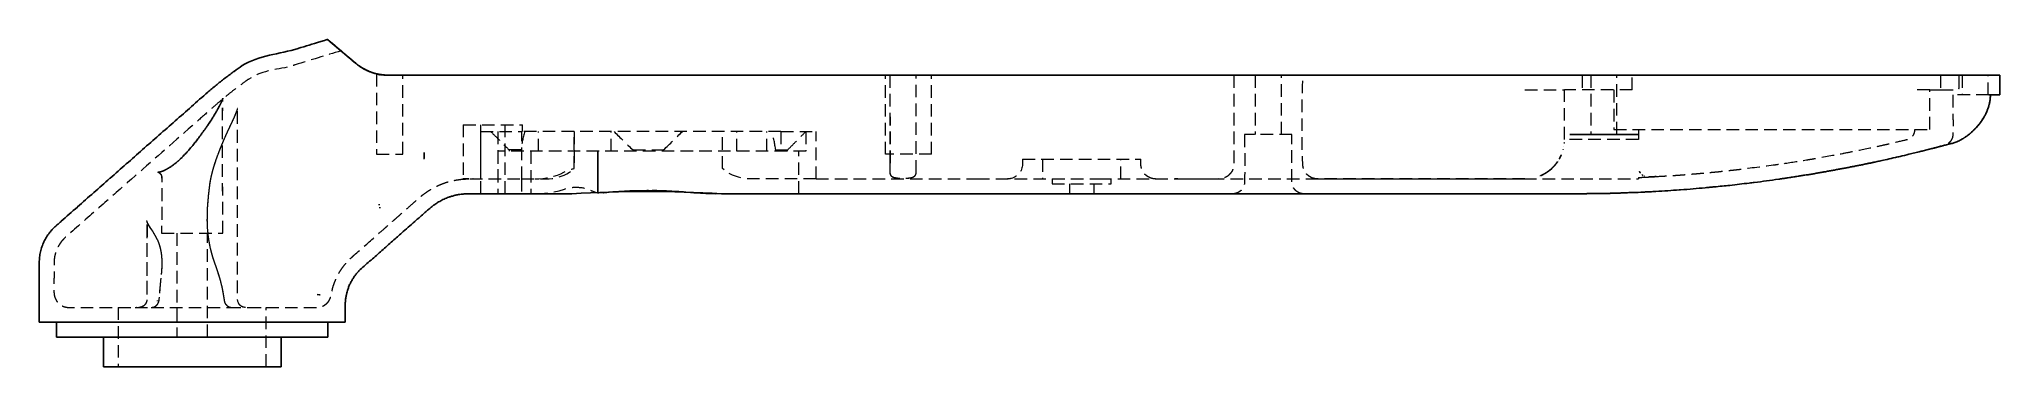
# Model space of a CAD drawing. Header units: millimetres. Extents: x -176 to 23, y -30 to 4.
import ezdxf

# ---------------------------------------------------------------- set-up
doc = ezdxf.new("R2010")
doc.units = ezdxf.units.MM
doc.linetypes.add('HIDDEN', pattern=[1.905, 1.27, -0.635])

msp = doc.modelspace()

# ---------------------------------------------------------------- linework, layer by layer
at = {"color": 7, "linetype": 'HIDDEN', "lineweight": 18}
for p, q in [((-146.3, 3.61), (-146.3, 3.61)), ((-146.3, 3.61), (-145.27, 2.74)), ((-146.27, 3.58), (-146.28, 3.6)), ((-146.07, 3.42), (-146.25, 3.57)), ((-145.54, 2.97), (-146.08, 3.42)), ((-144.84, 2.39), (-146.06, 3.41)), ((-146.06, 3.41), (-145.22, 2.71)), ((-146.05, 3.4), (-145.79, 3.18)), ((-145.5, 2.93), (-145.77, 3.16)), ((-145.55, 2.98), (-145.53, 2.96)), ((-145.28, 2.76), (-145.42, 2.87)), ((-145.26, 2.73), (-144.84, 2.39)), ((-145.24, 2.72), (-144.98, 2.5)), ((-144.97, 2.49), (-145.17, 2.66)), ((-145.14, 2.64), (-144.92, 2.45)), ((-145.14, 2.63), (-144.98, 2.5)), ((-145.03, 2.54), (-144.1, 1.76)), ((-144.96, 2.48), (-144.9, 2.43)), ((-144.96, 2.48), (-144.93, 2.46)), ((-144.94, 2.46), (-144.91, 2.44)), ((-144.9, 2.43), (-144.58, 2.17)), ((-144.88, 2.41), (-143.95, 1.64)), ((-144.86, 2.4), (-143.82, 1.53)), ((-144.8, 2.35), (-144.39, 2.01)), ((-144.6, 2.18), (-144.12, 1.78)), ((-143.72, 1.44), (-144.07, 1.74)), ((-144.04, 1.71), (-144.02, 1.69)), ((-143.82, 1.52), (-143.45, 1.21)), ((-143.68, 1.41), (-143.7, 1.42)), ((-143.68, 1.41), (-143.54, 1.29)), ((-143.52, 1.28), (-143.52, 1.28)), ((-143.44, 1.21), (-143.45, 1.21)), ((-143.42, 1.19), (-143.44, 1.21)), ((-143.1, 0.94), (-143.1, 0.94)), ((-142.98, 0.86), (-142.97, 0.85)), ((-142.52, 0.58), (-142.66, 0.66)), ((-141.32, 0.13), (-141.32, 0.13)), ((-141.32, 0.13), (-141.32, -8)), ((-141.09, 0.08), (-141.18, 0.1)), ((-140.96, 0.06), (-140.99, 0.07)), ((-140.57, 0.02), (-140.59, 0.02)), ((-140.43, 0.01), (-140.52, 0.01)), ((-140.29, 0), (-140.43, 0.01)), ((-140.21, 0), (-140.35, 0)), ((-140.25, 0), (-140.26, 0)), ((-139.06, 0), (-138.68, 0)), ((-138.68, -8), (-138.68, 0)), ((-92.22, 0), (-91.55, 0)), ((-91.55, 0), (-87.83, 0)), ((-89.79, -8), (-89.79, 0)), ((-87.5, 0), (-84.54, 0)), ((-85.11, -8), (-85.11, 0)), ((-84.5, 0), (-84.54, 0)), ((-84.46, 0), (-84.48, 0)), ((-84.33, 0), (-84.36, 0)), ((-84.28, 0), (-84.28, 0)), ((-83.78, 0), (-83.78, 0)), ((-54.5, 0), (-52.4, 0)), ((-52.32, 0), (-52.32, -6)), ((-52.2, 0), (-51.91, 0)), ((-51.31, 0), (-49.8, 0)), ((-49.67, -6), (-49.67, 0)), ((-20.93, 0), (-20.93, 0)), ((-20.88, 0), (-18.28, 0)), ((-19.21, 0), (-19.21, -1.5)), ((-18.32, 0), (-18.32, -6)), ((-18.09, 0), (-13.05, 0)), ((-15.68, -6), (-15.68, 0)), ((-14.13, -1.5), (-14.13, 0)), ((-12.96, 0), (-12.96, 0)), ((1.75, 0), (0, 0)), ((1.75, 0), (4.05, 0)), ((5.16, 0), (4.05, 0)), ((7.32, 0), (9.31, 0)), ((9.31, 0), (10.7, 0)), ((17.1, 0), (17.1, -1.5)), ((19.28, 0), (19.28, -2)), ((21.93, -2), (21.93, 0)), ((-138.68, 0), (-136.53, 0)), ((-49.34, 0), (-48.96, 0)), ((-47.63, 0), (-47.5, 0)), ((-25, -1.5), (-21, -1.5)), ((-14.13, -1.5), (-21, -1.5)), ((-21, -6.5), (-21, -1.5)), ((-16, -1.5), (-16, -5.5)), ((16, -5.5), (16, -1.5)), ((16, -1.5), (17.1, -1.5)), ((21.99, -2), (18.35, -2)), ((22.15, -2.17), (22.15, -2.07)), ((22.16, -2.03), (22.16, -2)), ((-132.55, -5.02), (-126.55, -5.02)), ((-132.55, -5.02), (-132.55, -10.5)), ((-130.79, -5.7), (-126.63, -5.7)), ((-130.79, -5.7), (-130.79, -10.5)), ((-129.04, -5.7), (-129.04, -10.5)), ((-100.37, -5.7), (-126.63, -5.7)), ((-126.63, -10.5), (-126.63, -5.7)), ((-126.63, -10.5), (-126.63, -5.7)), ((-126.55, -5.7), (-126.55, -5.02)), ((-124.94, -7.7), (-124.94, -5.7)), ((-121.31, -5.7), (-121.31, -9.46)), ((-121.3, -9.45), (-121.3, -5.7)), ((-117.56, -7.7), (-117.56, -5.7)), ((-106.3, -9.45), (-106.3, -5.7)), ((-104.84, -7.7), (-104.84, -5.7)), ((-101.79, -7.7), (-101.79, -5.7)), ((-100.37, -5.7), (-96.81, -5.7)), ((-100.37, -5.7), (-100.37, -7.7)), ((-97.84, -5.7), (-97.84, -7.7)), ((-96.81, -10.5), (-96.81, -5.7)), ((-16, -5.5), (16, -5.5)), ((-13.5, -5.5), (-13.5, -6.5)), ((-97.84, -7.7), (-129.05, -7.7)), ((-129.05, -7.7), (-129.05, -12)), ((-126.71, -7.57), (-127.9, -7.57)), ((-126.71, -7.7), (-126.71, -7.57)), ((-125.71, -7.7), (-125.71, -12)), ((-115.35, -7.57), (-112.25, -7.57)), ((-115.35, -7.57), (-115.35, -7.7)), ((-112.25, -7.7), (-112.25, -7.57)), ((-100.89, -7.57), (-99.7, -7.57)), ((-100.89, -7.57), (-100.89, -7.7)), ((-98.56, -12), (-98.56, -7.7)), ((-48.6, -6), (-53.4, -6)), ((-21.06, -7.21), (-21.07, -7.22)), ((-141.32, -8), (-138.68, -8)), ((-121.3, -9.45), (-121.31, -9.46)), ((-85.11, -8), (-89.79, -8)), ((-75.9, -8.5), (-63.9, -8.5)), ((-73.88, -8.5), (-73.88, -10.5)), ((-65.92, -10.5), (-65.92, -8.5)), ((-22.02, -9.16), (-22.04, -9.18)), ((-21.45, -8.34), (-21.48, -8.4)), ((-132.17, -10.5), (-132.55, -10.5)), ((-132.3, -10.5), (-131.99, -10.5)), ((-131.86, -10.5), (-130.08, -10.5)), ((-130.79, -10.5), (-130.79, -10.5)), ((-126.65, -10.5), (-126.65, -12)), ((-118.38, -11.89), (-118.83, -11.92)), ((-72.9, -10.5), (-72.9, -11)), ((-72.9, -11), (-66.9, -11)), ((-71.15, -11), (-71.15, -12)), ((-68.65, -12), (-68.65, -11)), ((-66.9, -11), (-66.9, -10.5)), ((-23.12, -10.03), (-23.11, -10.02)), ((-13.5, -10.35), (-13.5, -10.5)), ((-13.09, -10.11), (-13.16, -10.06)), ((-163.1, -16), (-156.9, -16)), ((-161.55, -16), (-161.55, -26.5)), ((-158.45, -26.5), (-158.45, -16)), ((-167.5, -23.5), (-165.78, -23.5)), ((-167.5, -23.5), (-167.5, -29.5)), ((-164.9, -23.32), (-164.94, -23.36)), ((-164.16, -23.5), (-155.97, -23.5)), ((-154.28, -23.5), (-152.5, -23.5)), ((-152.5, -29.5), (-152.5, -23.5))]:
    msp.add_line(p, q, dxfattribs=at)
at = {"color": 7, "linetype": 'Continuous', "lineweight": 25}
for p, q in [((-142.97, 0.86), (-143.02, 0.89)), ((-143.01, 0.88), (-143.02, 0.89)), ((-142.97, 0.85), (-143.01, 0.88)), ((-142.89, 0.8), (-142.94, 0.84)), ((-142.23, 0.45), (-142.3, 0.47)), ((-141.95, 0.33), (-141.97, 0.33)), ((-141.51, 0.18), (-141.71, 0.24)), ((-141.01, 0.07), (-141.07, 0.08)), ((-140.52, 0.01), (-140.53, 0.01)), ((-140.47, 0.01), (-140.49, 0.01)), ((-140.37, 0.01), (-140.47, 0.01)), ((7.31, 0), (5.17, 0)), ((-139.99, 0), (-140.15, 0)), ((-156.9, -2.32), (-156.9, -2.32)), ((23.09, -2), (21.99, -2)), ((-118.92, -11.92), (-118.92, -7.7)), ((-13.55, -6), (-20.45, -6)), ((15.58, -7.6), (17.37, -7.14)), ((16.91, -7.25), (16.94, -7.24)), ((-116.78, -11.78), (-117.4, -11.82)), ((-116.22, -11.75), (-116.51, -11.77)), ((-115.66, -11.72), (-115.94, -11.74)), ((-115.11, -11.7), (-115.3, -11.71)), ((-113.96, -11.68), (-114.24, -11.69)), ((-113.42, -11.69), (-113.79, -11.68)), ((-112.27, -11.71), (-112.35, -11.71)), ((-111.69, -11.74), (-111.97, -11.72)), ((-111.13, -11.77), (-111.41, -11.75)), ((-132, -12), (-130.35, -12)), ((-130.35, -12), (-128.38, -12)), ((-128.38, -12), (-121.56, -12)), ((-118.93, -11.92), (-118.92, -11.92)), ((-118.83, -11.92), (-118.92, -11.92)), ((-106.38, -12), (-99.19, -12)), ((-144.5, -25), (-175.5, -25)), ((-173.75, -25), (-173.75, -26.5)), ((-146.25, -26.5), (-146.25, -25)), ((-146.25, -26.5), (-173.75, -26.5)), ((-169, -26.5), (-169, -29.5)), ((-151, -29.5), (-151, -26.5)), ((-169, -29.5), (-151, -29.5))]:
    msp.add_line(p, q, dxfattribs=at)
at = {"color": 7, "linetype": 'HIDDEN', "lineweight": 18, "flags": 128}
for points in [[(-146.26, 3.58), (-146.31, 3.59), (-146.27, 3.58)], [(-146.27, 3.58), (-146.29, 3.6), (-146.29, 3.6), (-146.3, 3.61)], [(-144.91, 2.44), (-144.9, 2.44), (-144.9, 2.43), (-144.9, 2.43)], [(-144.79, 2.34), (-144.79, 2.34), (-144.54, 2.13), (-144.57, 2.15), (-144.57, 2.15)], [(-144.39, 2.01), (-144.39, 2.01), (-144.4, 2.01)], [(-143.76, 1.47), (-143.76, 1.48), (-143.82, 1.53)], [(-143.77, 1.48), (-143.75, 1.47), (-143.72, 1.44), (-143.71, 1.44)], [(-143.44, 1.21), (-143.44, 1.21), (-143.56, 1.31), (-143.57, 1.32)], [(-141.3, 0.13), (-141.3, 0.13), (-141.31, 0.13), (-141.32, 0.13), (-141.32, 0.13), (-141.32, 0.13), (-141.32, 0.13)], [(-141.32, 0.13), (-141.32, 0.13), (-141.32, 0.13)], [(-140.15, 0), (-140.18, 0), (-140.29, 0)], [(-140.29, 0), (-140.23, 0), (-140.18, 0)], [(-86.68, -9.86), (-86.68, 0), (-86.68, 0)], [(-86.68, -9.86), (-86.68, 0), (-86.68, 0)], [(-154.6, -23.5), (-154.66, -23.5), (-154.67, -23.5), (-154.73, -23.49), (-154.73, -23.49), (-154.79, -23.48), (-154.8, -23.48), (-154.86, -23.46), (-154.86, -23.46), (-154.92, -23.43), (-154.92, -23.43), (-154.98, -23.4), (-154.98, -23.4), (-155.04, -23.37), (-155.04, -23.37), (-155.09, -23.33), (-155.09, -23.33), (-155.14, -23.29), (-155.14, -23.29), (-155.19, -23.24), (-155.19, -23.24), (-155.23, -23.19), (-155.23, -23.19), (-155.27, -23.14), (-155.27, -23.14), (-155.3, -23.08), (-155.3, -23.08), (-155.33, -23.02), (-155.33, -23.02), (-155.36, -22.96), (-155.36, -22.96), (-155.38, -22.9), (-155.38, -22.9), (-155.39, -22.83), (-155.39, -22.83), (-155.4, -22.77), (-155.4, -22.77), (-155.4, -22.76), (-155.4, -22.7), (-155.4, -3.48), (-155.4, -3.32), (-155.4, -3.32), (-155.4, -3.3), (-155.4, -3.3), (-155.4, -3.29), (-155.4, -3.28), (-155.4, -3.27), (-155.4, -3.27), (-155.4, -3.26), (-155.4, -3.26), (-155.4, -3.26), (-155.4, -3.26), (-155.4, -3.26), (-155.4, -3.26), (-155.4, -3.26), (-155.4, -3.27), (-155.4, -3.28), (-155.4, -3.28), (-155.41, -3.29), (-155.41, -3.31), (-155.42, -3.34), (-155.42, -3.35), (-155.42, -3.36), (-155.44, -3.42), (-155.45, -3.45), (-155.46, -3.48), (-155.46, -3.49), (-155.46, -3.49)], [(-154.6, -23.5), (-154.6, -23.5), (-154.67, -23.5), (-154.67, -23.5), (-154.74, -23.49), (-154.74, -23.49), (-154.81, -23.47), (-154.81, -23.47), (-154.87, -23.45), (-154.88, -23.45), (-154.94, -23.43), (-154.94, -23.42), (-155, -23.39), (-155, -23.39), (-155.06, -23.36), (-155.06, -23.35), (-155.11, -23.31), (-155.12, -23.31), (-155.17, -23.27), (-155.17, -23.26), (-155.21, -23.21), (-155.21, -23.21), (-155.26, -23.16), (-155.26, -23.16), (-155.29, -23.1), (-155.29, -23.1), (-155.33, -23.04), (-155.33, -23.04), (-155.35, -22.97), (-155.35, -22.97), (-155.37, -22.91), (-155.37, -22.9), (-155.39, -22.84), (-155.39, -22.84), (-155.4, -22.77), (-155.4, -22.77), (-155.4, -22.76), (-155.4, -22.7), (-155.4, -20.45), (-155.4, -17.3), (-155.4, -3.32), (-155.4, -3.32), (-155.4, -3.3), (-155.4, -3.29), (-155.4, -3.28), (-155.4, -3.28), (-155.4, -3.27), (-155.4, -3.27), (-155.4, -3.27), (-155.4, -3.26), (-155.4, -3.26), (-155.4, -3.26), (-155.4, -3.26), (-155.4, -3.26), (-155.4, -3.26), (-155.4, -3.26), (-155.4, -3.26), (-155.4, -3.26), (-155.4, -3.27), (-155.4, -3.27), (-155.4, -3.28), (-155.4, -3.28), (-155.4, -3.28), (-155.41, -3.3), (-155.41, -3.31), (-155.41, -3.32), (-155.41, -3.33), (-155.42, -3.34), (-155.42, -3.35), (-155.42, -3.37), (-155.43, -3.39), (-155.43, -3.4), (-155.43, -3.4)], [(-21.13, -7.5), (-21.13, -7.5), (-21.14, -7.53)], [(-21.01, -6.82), (-21.01, -6.83), (-21.02, -6.86), (-21.02, -6.89)], [(-126.63, -10.5), (-125.81, -10.5), (-124.94, -10.5), (-124.18, -10.5), (-123.86, -10.49), (-123.54, -10.46), (-123.23, -10.4), (-122.92, -10.32), (-122.62, -10.23), (-122.33, -10.11), (-122.05, -9.97), (-121.78, -9.81), (-121.53, -9.64), (-121.3, -9.45)], [(-125.27, -10.5), (-124.88, -10.49), (-124.49, -10.46), (-124.11, -10.4), (-123.73, -10.32), (-123.37, -10.23), (-123.01, -10.11), (-122.67, -9.97), (-122.35, -9.81), (-122.28, -9.78), (-122.14, -9.7), (-122, -9.64), (-121.98, -9.63), (-121.9, -9.6), (-121.82, -9.57), (-121.74, -9.55), (-121.66, -9.52), (-121.57, -9.5), (-121.49, -9.48), (-121.4, -9.47), (-121.31, -9.46), (-121.31, -9.46)], [(-96.81, -10.5), (-96.81, -10.5), (-96.89, -10.5), (-97.05, -10.5), (-97.29, -10.5), (-97.6, -10.5), (-97.99, -10.5), (-98.46, -10.5), (-98.99, -10.5), (-99.6, -10.5), (-100.27, -10.5), (-101.01, -10.5), (-101.81, -10.5), (-102.66, -10.5), (-103.42, -10.5), (-103.74, -10.49), (-104.06, -10.46), (-104.37, -10.4), (-104.68, -10.32), (-104.98, -10.23), (-105.27, -10.11), (-105.55, -9.97), (-105.82, -9.81), (-106.07, -9.64), (-106.3, -9.45)], [(-75.9, -8.5), (-75.9, -9), (-75.91, -9.13), (-75.92, -9.26), (-75.95, -9.39), (-75.99, -9.51), (-76.04, -9.63), (-76.06, -9.68), (-76.1, -9.75), (-76.17, -9.86), (-76.2, -9.9), (-76.25, -9.96), (-76.34, -10.06), (-76.42, -10.13), (-76.44, -10.15), (-76.54, -10.23), (-76.65, -10.3), (-76.65, -10.3), (-76.77, -10.36), (-76.86, -10.4), (-76.89, -10.41), (-77.01, -10.45), (-77.1, -10.47), (-77.14, -10.48), (-77.14, -10.48), (-77.27, -10.49), (-77.27, -10.49), (-77.36, -10.5), (-77.4, -10.5), (-77.4, -10.5), (-77.4, -10.5)], [(-22.49, -9.61), (-22.53, -9.65), (-22.54, -9.65)], [(-21.64, -8.66), (-21.64, -8.67), (-21.64, -8.68)], [(-21.44, -8.32), (-21.44, -8.33), (-21.45, -8.34)], [(-13.39, -9.76), (-13.38, -9.79), (-13.37, -9.79), (-13.33, -9.86), (-13.33, -9.87), (-13.33, -9.87)], [(-131.88, -10.5), (-131.85, -10.5), (-131.67, -10.5), (-131.48, -10.5), (-131.27, -10.5), (-131.05, -10.5), (-130.82, -10.5), (-130.58, -10.5), (-130.33, -10.5), (-130.07, -10.5), (-129.81, -10.5), (-129.55, -10.5), (-129.29, -10.5), (-129.03, -10.5), (-128.77, -10.5), (-128.52, -10.5), (-128.28, -10.5), (-128.05, -10.5), (-127.83, -10.5), (-127.62, -10.5), (-127.43, -10.5), (-127.25, -10.5), (-127.09, -10.5), (-126.95, -10.5), (-126.83, -10.5), (-126.73, -10.5), (-126.65, -10.5), (-126.63, -10.5)], [(-131.87, -10.5), (-131.67, -10.5), (-131.48, -10.5), (-131.48, -10.5), (-131.48, -10.5)], [(-125.27, -12), (-125.21, -12), (-124.61, -11.98), (-124.01, -11.92), (-123.42, -11.82), (-122.84, -11.69), (-122.28, -11.52), (-122.14, -11.48), (-122.06, -11.46), (-121.98, -11.44), (-121.9, -11.42), (-121.82, -11.4), (-121.74, -11.39), (-121.66, -11.37), (-121.57, -11.36), (-121.49, -11.35), (-121.4, -11.34), (-121.31, -11.34), (-121.23, -11.33), (-121.14, -11.33), (-121.05, -11.33), (-120.97, -11.33), (-120.88, -11.34), (-120.79, -11.35), (-120.71, -11.36), (-120.62, -11.37), (-120.54, -11.38), (-120.45, -11.39), (-120.37, -11.41), (-120.29, -11.43), (-120.21, -11.45), (-120.14, -11.47), (-119.99, -11.52), (-119.96, -11.52), (-119.85, -11.56), (-119.72, -11.61), (-119.6, -11.67), (-119.55, -11.69), (-119.49, -11.72), (-119.25, -11.82), (-118.95, -11.92), (-118.93, -11.92)], [(-117.4, -11.82), (-117.84, -11.85), (-117.99, -11.86)], [(-116.51, -11.77), (-116.74, -11.78), (-116.78, -11.78)], [(-115.94, -11.74), (-116.18, -11.75), (-116.22, -11.75)], [(-115.3, -11.71), (-115.62, -11.72), (-115.66, -11.72)], [(-114.93, -11.7), (-115.09, -11.7), (-115.11, -11.7)], [(-114.24, -11.69), (-114.49, -11.69), (-114.53, -11.69)], [(-113.79, -11.68), (-113.92, -11.68), (-113.96, -11.68)], [(-111.97, -11.72), (-112.22, -11.71), (-112.27, -11.71)], [(-111.41, -11.75), (-111.66, -11.74), (-111.69, -11.74)], [(-109.54, -11.87), (-109.99, -11.84), (-110.06, -11.83)], [(-23.56, -10.23), (-23.56, -10.23), (-23.56, -10.23)], [(-13.02, -10.16), (-13.05, -10.14), (-13.09, -10.11)], [(-13.09, -10.11), (-13.05, -10.14), (-13.02, -10.16)], [(-141.07, -13.11), (-141.06, -13.16), (-141.08, -13.06), (-141.07, -13.11)], [(-141, -13.4), (-140.99, -13.42), (-140.99, -13.47), (-141.01, -13.37), (-141, -13.4)], [(-106.71, -12), (-106.79, -12), (-106.82, -12), (-106.95, -12)], [(-163.92, -15.93), (-164, -15.8), (-164.03, -15.77), (-164.06, -15.71), (-164.07, -15.7), (-164.18, -15.53), (-164.18, -15.53), (-164.18, -15.52), (-164.28, -15.37), (-164.31, -15.33), (-164.37, -15.24), (-164.43, -15.13), (-164.44, -15.12), (-164.44, -15.11), (-164.48, -15.04), (-164.49, -15.02), (-164.52, -14.96), (-164.53, -14.94), (-164.55, -14.9), (-164.56, -14.87), (-164.57, -14.83), (-164.57, -14.81), (-164.59, -14.77), (-164.59, -14.76), (-164.59, -14.73), (-164.59, -14.72), (-164.6, -14.66), (-164.6, -14.66), (-164.6, -14.66), (-164.6, -14.66), (-164.6, -14.67), (-164.6, -14.68), (-164.6, -19.06), (-164.6, -19.86), (-164.6, -22.7), (-164.6, -22.74), (-164.6, -22.77), (-164.61, -22.82), (-164.61, -22.84), (-164.62, -22.89), (-164.62, -22.91), (-164.64, -22.96), (-164.65, -22.97), (-164.67, -23.03), (-164.67, -23.04), (-164.7, -23.09), (-164.7, -23.1), (-164.73, -23.15), (-164.74, -23.16), (-164.78, -23.2), (-164.78, -23.21), (-164.82, -23.26), (-164.83, -23.27), (-164.87, -23.3), (-164.88, -23.31), (-164.93, -23.35), (-164.94, -23.36), (-164.99, -23.39), (-165, -23.39), (-165.05, -23.42), (-165.06, -23.43), (-165.11, -23.45), (-165.12, -23.45), (-165.18, -23.47), (-165.19, -23.47), (-165.25, -23.49), (-165.26, -23.49), (-165.32, -23.5), (-165.33, -23.5), (-165.39, -23.5), (-165.4, -23.5), (-165.4, -23.5)], [(-165.26, -23.49), (-165.28, -23.49), (-165.33, -23.5), (-165.36, -23.5), (-165.4, -23.5), (-165.4, -23.5)], [(-163.51, -22.87), (-163.51, -22.87), (-163.51, -22.8), (-163.51, -22.87)], [(-147.1, -22.23), (-147.05, -22.23), (-147.34, -22.2), (-147.1, -22.23)]]:
    msp.add_lwpolyline(points, dxfattribs=at)
at = {"color": 7, "linetype": 'Continuous', "lineweight": 25, "flags": 128}
for points in [[(-146.3, 3.61), (-146.3, 3.61), (-146.3, 3.61)], [(-146.3, 3.61), (-146.3, 3.61), (-146.3, 3.61), (-146.3, 3.61), (-146.29, 3.6), (-146.28, 3.59), (-146.25, 3.57), (-146.25, 3.57), (-146.21, 3.53), (-146.18, 3.51), (-146.15, 3.48), (-146.14, 3.48), (-146.1, 3.44), (-146.08, 3.42), (-146.07, 3.42), (-146.04, 3.39), (-145.99, 3.34), (-145.98, 3.34), (-145.92, 3.29), (-145.89, 3.26), (-145.84, 3.23), (-145.78, 3.17), (-145.77, 3.16), (-145.76, 3.15), (-145.68, 3.09), (-145.63, 3.05), (-145.59, 3.02), (-145.5, 2.94), (-145.5, 2.93), (-145.45, 2.89), (-145.42, 2.87), (-145.39, 2.85), (-145.37, 2.83), (-145.32, 2.78), (-145.31, 2.77), (-145.26, 2.73), (-145.22, 2.7), (-145.17, 2.66), (-145.16, 2.65), (-145.1, 2.6), (-145.07, 2.58), (-145.03, 2.54), (-144.96, 2.49), (-144.96, 2.48), (-144.88, 2.41), (-144.84, 2.38), (-144.79, 2.34), (-144.71, 2.27), (-144.61, 2.19), (-144.56, 2.15), (-144.51, 2.11), (-144.41, 2.02), (-144.35, 1.97), (-144.3, 1.93), (-144.19, 1.84), (-144.18, 1.83), (-144.08, 1.74), (-144, 1.67), (-143.96, 1.64), (-143.83, 1.54), (-143.8, 1.51), (-143.71, 1.43), (-143.67, 1.4), (-143.6, 1.35), (-143.58, 1.32), (-143.44, 1.21), (-143.39, 1.17), (-143.21, 1.02), (-143.16, 0.98), (-143.09, 0.93), (-143.01, 0.88), (-142.85, 0.77), (-142.83, 0.76), (-142.76, 0.72), (-142.64, 0.65), (-142.45, 0.55), (-142.42, 0.53), (-142.42, 0.53), (-142.19, 0.42), (-142.07, 0.37), (-142.02, 0.35), (-141.94, 0.32), (-141.71, 0.24), (-141.69, 0.23), (-141.56, 0.19), (-141.51, 0.18), (-141.33, 0.14), (-141.3, 0.13), (-141.02, 0.07), (-140.95, 0.06), (-140.89, 0.05), (-140.77, 0.04), (-140.75, 0.03), (-140.57, 0.02), (-140.47, 0.01), (-140.18, 0), (-140.08, 0), (-139.76, 0), (-139.59, 0), (-138.44, 0), (-137.96, 0), (-137.32, 0), (-136.22, 0), (-136.08, 0), (-135.94, 0), (-135.14, 0), (-134.1, 0), (-134.07, 0), (-133.03, 0), (-132, 0), (-52.5, 0), (0, 0), (1.18, 0), (2.36, 0), (3.53, 0), (4.69, 0), (5.83, 0), (6.94, 0), (8.02, 0), (9.07, 0), (10.09, 0), (11.06, 0), (11.99, 0), (12.86, 0), (18.6, 0), (20.66, 0), (21.13, 0), (21.55, 0), (21.93, 0), (22.25, 0), (22.53, 0), (22.75, 0), (22.92, 0), (23.04, 0), (23.09, 0), (23.09, 0)], [(-142.81, 0.75), (-142.77, 0.73), (-142.82, 0.75), (-142.84, 0.77), (-142.83, 0.76), (-142.87, 0.79), (-142.98, 0.86), (-142.98, 0.86)], [(-142.45, 0.55), (-142.42, 0.53), (-142.42, 0.53)], [(-142.34, 0.49), (-142.38, 0.51), (-142.42, 0.53)], [(-141.97, 0.33), (-141.99, 0.34), (-142.06, 0.37)], [(-117.99, -11.86), (-118.34, -11.89), (-118.38, -11.89)], [(-114.53, -11.69), (-114.55, -11.69), (-114.93, -11.7)], [(-110.06, -11.83), (-110.22, -11.82), (-110.63, -11.8)], [(-106.95, -12), (-107.25, -11.99), (-107.34, -11.99)]]:
    msp.add_lwpolyline(points, dxfattribs=at)
at = {"color": 7, "linetype": 'HIDDEN', "lineweight": 18}
for centre, radius, start, end in [((-140.02, 5.22), 5.27, 229.3961, 232.2325), ((-140.17, 5.02), 5.02, 230.0632, 257.5994), ((-140.8, 4.24), 4.02, 229.7651, 232.665), ((-140.43, 4.66), 4.58, 232.287, 235.4848), ((-140.25, 4.9), 4.88, 232.3263, 243.1324), ((-140.59, 4.37), 4.25, 235.2335, 240.1092), ((-141.04, 3.41), 3.19, 238.7696, 244.4685), ((-140.21, 4.9), 4.89, 243.1747, 258.5448), ((-140.87, 3.43), 3.29, 243.3913, 248.7306), ((-140.6, 3.73), 3.66, 248.1687, 252.467), ((-140.19, 4.95), 4.95, 257.0946, 260.3381), ((-140.21, 4.83), 4.82, 257.6115, 261.2533), ((-140.26, 4.53), 4.52, 258.2162, 264.7054), ((-140.26, 4.43), 4.43, 260.1173, 263.6678), ((-140.11, 5.65), 5.65, 261.4724, 265.7302), ((-136.71, 33.53), 33.74, 262.8034, 263.2437), ((-140.18, 4.97), 4.97, 263.4784, 270.0121), ((-140.12, 5.62), 5.62, 264.3823, 267.7075), ((-140.08, 7.52), 7.52, 266.3008, 269.2548), ((-111.69, -9.64), 15.16, 164.928, 172.1439), ((-43.61, 68.11), 104.28, 225.0587, 226.5324), ((-179.41, 63.4), 97.7, 313.4179, 314.9907), ((-182.04, 66.1), 101.47, 313.4471, 314.9615), ((-118.1, -10.09), 17.39, 8.3185, 14.6097), ((-132.15, -24.85), 14.35, 89.3547, 90.6326), ((-132.15, -24.73), 14.23, 89.3508, 90.638), ((-132.08, -28.92), 18.42, 89.7231, 90.2739), ((-132.07, 489.06), 499.56, 269.9883, 270.0087), ((-113.64, -46.18), 34.5, 87.8562, 89.6403), ((-113.12, -49.36), 37.65, 86.2065, 86.9707), ((-106.33, 21.25), 33.25, 266.792, 268.2494)]:
    msp.add_arc(centre, radius, start, end, dxfattribs=at)
at = {"color": 7, "linetype": 'Continuous', "lineweight": 25}
for centre, radius, start, end in [((-113.97, -139.81), 128.04, 86.6023, 93.3977), ((-103.25, 77.11), 89.2, 265.9594, 266.8259)]:
    msp.add_arc(centre, radius, start, end, dxfattribs=at)
for points, knots in [([(-146.3, 3.61), (-146.31, 3.61), (-146.33, 3.6), (-146.37, 3.59), (-147.56, 3.23), (-148.26, 3.01), (-149.16, 2.73), (-151.13, 2.13), (-153.65, 1.98), (-155.51, 0.56), (-156.11, 0.13), (-156.43, -0.12), (-157.01, -0.55), (-157.29, -0.79), (-157.87, -1.25), (-158.14, -1.49), (-158.98, -2.2), (-159.52, -2.69), (-160.62, -3.66), (-161.17, -4.14), (-162.83, -5.6), (-163.93, -6.56), (-166.13, -8.5), (-167.23, -9.47), (-169.43, -11.4), (-170.53, -12.37), (-172.18, -13.82), (-172.74, -14.31), (-173.42, -14.91), (-173.56, -15.04), (-173.7, -15.16), (-173.72, -15.17), (-173.78, -15.23), (-173.85, -15.29), (-173.97, -15.4), (-174.04, -15.47), (-174.1, -15.53), (-174.16, -15.6), (-174.29, -15.73), (-174.46, -15.94), (-174.62, -16.16), (-174.76, -16.38), (-174.9, -16.62), (-175.02, -16.86), (-175.13, -17.1), (-175.22, -17.36), (-175.31, -17.61), (-175.37, -17.87), (-175.43, -18.14), (-175.47, -18.41), (-175.49, -18.68), (-175.5, -18.86), (-175.5, -19.14), (-175.5, -19.32), (-175.5, -19.87), (-175.5, -20.24), (-175.5, -22.07), (-175.5, -23.54), (-175.5, -25)], [0, 0, 0, 0, 0.001376, 0.001851, 0.008386, 0.064701, 0.069751, 0.071056, 0.205412, 0.228148, 0.230495, 0.255303, 0.255357, 0.280151, 0.280201, 0.305008, 0.305054, 0.354703, 0.354795, 0.404495, 0.404537, 0.503941, 0.504022, 0.603316, 0.603506, 0.702767, 0.70299, 0.752634, 0.752733, 0.765165, 0.765169, 0.76517, 0.766498, 0.771375, 0.771381, 0.77756, 0.777563, 0.777566, 0.783716, 0.789845, 0.795955, 0.802051, 0.808137, 0.814218, 0.820298, 0.82638, 0.83247, 0.83857, 0.844686, 0.850822, 0.856984, 0.863177, 0.863178, 0.875612, 0.875616, 0.900483, 0.900915, 1, 1, 1, 1]), ([(-143.17, 0.99), (-143.17, 1), (-143.19, 1.01), (-143.21, 1.02), (-143.22, 1.03)], [0, 0, 0, 0, 0.607121, 1, 1, 1, 1]), ([(-143.1, 0.94), (-143.14, 0.97), (-143.18, 1), (-143.19, 1.01), (-143.2, 1.02), (-143.2, 1.02)], [0, 0, 0, 0, 0.7106208, 0.9524661, 1, 1, 1, 1]), ([(-142.51, 0.58), (-142.51, 0.58), (-142.52, 0.58), (-142.53, 0.59), (-142.56, 0.61), (-142.7, 0.68), (-142.67, 0.66), (-142.67, 0.66)], [0, 0, 0, 0, 0.073289, 0.306394, 0.628921, 0.973617, 1, 1, 1, 1]), ([(-142.66, 0.66), (-142.62, 0.64), (-142.51, 0.58), (-142.58, 0.61), (-142.68, 0.67), (-142.68, 0.67), (-142.69, 0.67)], [0, 0, 0, 0, 0.283065, 0.688738, 0.830796, 1, 1, 1, 1]), ([(-142.43, 0.54), (-142.43, 0.53), (-142.41, 0.53), (-142.58, 0.62), (-142.55, 0.6), (-142.52, 0.58)], [0, 0, 0, 0, 0.180877, 0.237147, 1, 1, 1, 1]), ([(-142.14, 0.4), (-142.14, 0.4), (-142.15, 0.4), (-142.52, 0.57), (-142.14, 0.4), (-142.27, 0.46), (-142.27, 0.45), (-142.44, 0.54), (-142.39, 0.51), (-142.4, 0.52), (-142.42, 0.53)], [0, 0, 0, 0, 0.027802, 0.032748, 0.139881, 0.191291, 0.257079, 0.464004, 0.573247, 1, 1, 1, 1]), ([(-142.11, 0.39), (-142.13, 0.4), (-142.15, 0.41), (-142.21, 0.43), (-142.23, 0.45)], [0, 0, 0, 0, 0.582705, 1, 1, 1, 1]), ([(-141.8, 0.27), (-141.76, 0.26), (-141.71, 0.24), (-141.82, 0.28), (-141.91, 0.31), (-141.99, 0.34)], [0, 0, 0, 0, 0.639434, 0.687896, 1, 1, 1, 1]), ([(-141.51, 0.18), (-141.51, 0.18), (-141.51, 0.18), (-141.57, 0.2), (-141.52, 0.18), (-141.75, 0.25), (-141.7, 0.24), (-141.7, 0.24)], [0, 0, 0, 0, 0.378824, 0.639582, 0.812589, 0.993362, 1, 1, 1, 1]), ([(-141.29, 0.13), (-141.29, 0.13), (-141.3, 0.13), (-141.3, 0.13), (-141.3, 0.13)], [0, 0, 0, 0, 0.515197, 1, 1, 1, 1]), ([(-141.19, 0.11), (-141.2, 0.11), (-141.26, 0.12), (-141.24, 0.12), (-141.21, 0.11)], [0, 0, 0, 0, 0.026579, 1, 1, 1, 1]), ([(-141.16, 0.1), (-141.16, 0.1), (-141.17, 0.1), (-141.26, 0.12), (-141.23, 0.11), (-141.21, 0.11)], [0, 0, 0, 0, 0.267427, 0.382658, 1, 1, 1, 1]), ([(-141.02, 0.07), (-141, 0.06), (-140.98, 0.05), (-141.12, 0.09), (-141.24, 0.11), (-141.2, 0.11), (-141.17, 0.1)], [0, 0, 0, 0, 0.761741, 0.797234, 0.822452, 1, 1, 1, 1]), ([(-141.21, 0.11), (-141.22, 0.11), (-141.22, 0.11), (-141.23, 0.11), (-141.23, 0.11)], [0, 0, 0, 0, 0.777792, 1, 1, 1, 1]), ([(-141.18, 0.1), (-141.16, 0.1), (-141.11, 0.09), (-141.21, 0.11), (-141.22, 0.11), (-141.22, 0.11), (-141.22, 0.11)], [0, 0, 0, 0, 0.284317, 0.750606, 0.976926, 1, 1, 1, 1]), ([(-140.99, 0.07), (-141.03, 0.07), (-141.07, 0.08), (-141.08, 0.08), (-141.09, 0.08)], [0, 0, 0, 0, 0.863122, 1, 1, 1, 1]), ([(-140.66, 0.03), (-140.69, 0.03), (-140.73, 0.03), (-140.88, 0.05), (-140.9, 0.05), (-140.93, 0.06)], [0, 0, 0, 0, 0.187179, 0.346111, 1, 1, 1, 1]), ([(-140.79, 0.04), (-140.79, 0.04), (-140.87, 0.05), (-140.82, 0.04), (-140.78, 0.04)], [0, 0, 0, 0, 0.04484, 1, 1, 1, 1]), ([(-140.76, 0.04), (-140.77, 0.04), (-140.79, 0.04), (-140.83, 0.05), (-140.84, 0.05)], [0, 0, 0, 0, 0.788905, 1, 1, 1, 1]), ([(-140.47, 0.01), (-140.48, 0.01), (-140.53, 0.02), (-140.53, 0.01), (-140.53, 0.01)], [0, 0, 0, 0, 0.268377, 1, 1, 1, 1]), ([(-140.38, 0.01), (-140.4, 0.01), (-140.43, 0.01), (-140.51, 0.01), (-140.45, 0.01), (-140.48, 0.01), (-140.49, 0.01), (-140.5, 0.01), (-140.5, 0.01)], [0, 0, 0, 0, 0.1176126, 0.1688553, 0.3955752, 0.6623542, 0.9395062, 1, 1, 1, 1]), ([(23.09, -2), (23.1, -1.92), (23.1, -1.83), (23.1, -1.77), (23.1, -1.63), (23.09, -0.92), (23.09, -0.37), (23.09, 0)], [0, 0, 0, 0, 0.112808, 0.117325, 0.121224, 0.423681, 1, 1, 1, 1]), ([(-156.9, -2.32), (-156.9, -2.32), (-156.9, -2.32), (-156.9, -2.33), (-156.9, -2.33), (-156.9, -2.33), (-156.9, -2.34), (-156.9, -2.35), (-156.9, -2.36), (-156.9, -2.36), (-156.91, -2.37), (-156.91, -2.37), (-156.91, -2.38), (-156.91, -2.39), (-156.92, -2.39), (-156.92, -2.41), (-156.93, -2.43), (-156.94, -2.45), (-156.94, -2.47), (-156.95, -2.49), (-156.96, -2.51), (-156.97, -2.54), (-156.98, -2.56), (-156.99, -2.59), (-157, -2.61), (-157.01, -2.65), (-157.03, -2.68), (-157.04, -2.71), (-157.06, -2.74), (-157.08, -2.78), (-157.1, -2.83), (-157.12, -2.87), (-157.14, -2.91), (-157.16, -2.95), (-157.18, -3), (-157.21, -3.06), (-157.24, -3.11), (-157.26, -3.15), (-157.28, -3.19), (-157.32, -3.26), (-157.36, -3.34), (-157.41, -3.43), (-157.45, -3.5), (-157.48, -3.55), (-157.51, -3.61), (-157.56, -3.69), (-157.62, -3.79), (-157.69, -3.91), (-157.74, -3.99), (-157.79, -4.07), (-157.83, -4.14), (-157.88, -4.22), (-157.95, -4.33), (-158.02, -4.44), (-158.09, -4.56), (-158.18, -4.69), (-158.25, -4.8), (-158.34, -4.93), (-158.4, -5.02), (-158.46, -5.11), (-158.53, -5.21), (-158.61, -5.32), (-158.72, -5.48), (-158.81, -5.6), (-158.91, -5.75), (-159.02, -5.89), (-159.12, -6.03), (-159.23, -6.18), (-159.33, -6.32), (-159.45, -6.48), (-159.55, -6.61), (-159.68, -6.76), (-159.77, -6.89), (-159.9, -7.05), (-159.99, -7.16), (-160.12, -7.31), (-160.2, -7.4), (-160.32, -7.54), (-160.39, -7.63), (-160.51, -7.76), (-160.58, -7.84), (-160.67, -7.93), (-160.73, -8), (-160.79, -8.06), (-160.89, -8.17), (-160.96, -8.24), (-161.08, -8.36), (-161.15, -8.42), (-161.26, -8.53), (-161.34, -8.6), (-161.41, -8.67), (-161.44, -8.7), (-161.49, -8.74), (-161.55, -8.79), (-161.64, -8.86), (-161.71, -8.92), (-161.8, -8.99), (-161.87, -9.05), (-161.95, -9.11), (-162.03, -9.16), (-162.11, -9.22), (-162.18, -9.27), (-162.26, -9.32), (-162.34, -9.37), (-162.42, -9.42), (-162.49, -9.46), (-162.56, -9.5), (-162.62, -9.53), (-162.7, -9.57), (-162.75, -9.6), (-162.83, -9.64), (-162.88, -9.66), (-162.95, -9.69), (-163, -9.71), (-163.05, -9.73), (-163.07, -9.73), (-163.09, -9.74), (-163.12, -9.75), (-163.17, -9.77), (-163.22, -9.78), (-163.27, -9.79), (-163.3, -9.8), (-163.33, -9.8), (-163.35, -9.81), (-163.39, -9.81), (-163.41, -9.81), (-163.43, -9.81), (-163.43, -9.81), (-163.45, -9.82), (-163.46, -9.81), (-163.47, -9.82), (-163.47, -9.81), (-163.47, -9.81)], [0, 0, 0, 0, 0.0027915, 0.0046081, 0.0055315, 0.0094328, 0.0129769, 0.0146716, 0.0182991, 0.019832, 0.020943, 0.0244198, 0.0291129, 0.0293905, 0.0297958, 0.0359562, 0.0406034, 0.0433449, 0.0475402, 0.0510177, 0.0540107, 0.0591263, 0.0659099, 0.0679694, 0.0700636, 0.0771415, 0.0850589, 0.0872134, 0.0898296, 0.0977365, 0.1050632, 0.1091161, 0.1149894, 0.1212346, 0.1260164, 0.1331122, 0.1445449, 0.1453151, 0.1466453, 0.1604467, 0.169322, 0.1765946, 0.191546, 0.193665, 0.1947962, 0.2112425, 0.2209834, 0.2299374, 0.247873, 0.2497319, 0.2553045, 0.2701053, 0.2754482, 0.2912969, 0.3036854, 0.3138161, 0.3339118, 0.3377354, 0.3537785, 0.3622964, 0.3644672, 0.3869454, 0.3948886, 0.4120733, 0.42515, 0.4390986, 0.455526, 0.4680471, 0.4856445, 0.4969214, 0.5154114, 0.5251849, 0.5447763, 0.552807, 0.5736834, 0.5792155, 0.5990394, 0.6027698, 0.6229093, 0.6250415, 0.6460935, 0.6466656, 0.6542243, 0.6675353, 0.6685884, 0.6877679, 0.6903983, 0.7074486, 0.7115382, 0.7265287, 0.7320332, 0.7349055, 0.7360895, 0.747552, 0.7533573, 0.7636071, 0.7701085, 0.7793344, 0.7863492, 0.7947854, 0.8021405, 0.8100625, 0.8175539, 0.8258365, 0.8339418, 0.8411263, 0.8478781, 0.8553708, 0.8615089, 0.8696079, 0.8749036, 0.8840554, 0.8881167, 0.8986905, 0.9006783, 0.9050729, 0.9070422, 0.9080679, 0.9191546, 0.9249239, 0.9311764, 0.9415488, 0.943133, 0.9444756, 0.9551379, 0.9657175, 0.9672516, 0.9694505, 0.9783471, 0.9839607, 0.9913587, 1, 1, 1, 1]), ([(15.45, -7.63), (15.79, -7.54), (16.82, -7.28), (17.61, -7.06), (18.32, -6.89), (18.42, -6.86), (18.47, -6.84), (18.52, -6.83), (18.59, -6.8), (18.66, -6.78), (18.71, -6.76), (18.78, -6.72), (18.9, -6.68), (19.01, -6.62), (19.07, -6.59), (19.13, -6.55), (19.23, -6.5), (19.35, -6.43), (19.43, -6.38), (19.5, -6.34), (19.56, -6.3), (19.65, -6.23), (19.74, -6.18), (19.85, -6.09), (19.96, -6.01), (20.07, -5.92), (20.19, -5.82), (20.28, -5.74), (20.36, -5.67), (20.43, -5.6), (20.5, -5.53), (20.59, -5.44), (20.66, -5.37), (20.76, -5.25), (20.86, -5.15), (20.96, -5.02), (21.06, -4.91), (21.15, -4.78), (21.24, -4.66), (21.32, -4.53), (21.41, -4.4), (21.48, -4.28), (21.54, -4.18), (21.57, -4.13), (21.6, -4.06), (21.64, -4), (21.7, -3.87), (21.75, -3.77), (21.79, -3.68), (21.81, -3.64), (21.84, -3.54), (21.88, -3.45), (21.93, -3.31), (21.96, -3.21), (22.01, -3.03), (22.04, -2.92), (22.07, -2.75), (22.1, -2.64), (22.11, -2.53), (22.12, -2.46), (22.13, -2.34), (22.15, -2.22), (22.15, -2.1), (22.16, -2.05), (22.16, -2.01), (22.16, -2)], [0, 0, 0, 0, 0.116319, 0.346207, 0.375536, 0.379996, 0.382452, 0.390923, 0.396577, 0.406487, 0.411758, 0.41568, 0.43233, 0.452141, 0.452912, 0.454081, 0.475371, 0.486478, 0.496717, 0.503282, 0.512268, 0.518495, 0.535713, 0.542804, 0.559326, 0.575116, 0.58334, 0.606401, 0.607858, 0.614548, 0.63297, 0.635562, 0.652545, 0.659779, 0.679501, 0.690182, 0.706663, 0.720029, 0.73401, 0.749386, 0.761582, 0.778391, 0.789416, 0.793423, 0.795801, 0.808785, 0.814, 0.836323, 0.83948, 0.840567, 0.850435, 0.866918, 0.868266, 0.893151, 0.896388, 0.919338, 0.924206, 0.945549, 0.948252, 0.957145, 0.963951, 0.983317, 0.989078, 0.997081, 1, 1, 1, 1]), ([(21.66, -3.96), (21.66, -3.95), (21.67, -3.93), (21.71, -3.85), (21.74, -3.79), (21.76, -3.73)], [0, 0, 0, 0, 0.170063, 0.290412, 1, 1, 1, 1]), ([(22.15, -2.07), (22.15, -2.06), (22.16, -2.05), (22.16, -2.03), (22.16, -2.03)], [0, 0, 0, 0, 0.820364, 1, 1, 1, 1]), ([(20.06, -5.92), (20.09, -5.9), (20.12, -5.88), (20.14, -5.86), (20.15, -5.86)], [0, 0, 0, 0, 0.912821, 1, 1, 1, 1]), ([(20.23, -5.78), (20.26, -5.76), (20.3, -5.73), (20.33, -5.69), (20.33, -5.69), (20.33, -5.69)], [0, 0, 0, 0, 0.890041, 0.989589, 1, 1, 1, 1]), ([(20.41, -5.61), (20.44, -5.59), (20.47, -5.56), (20.51, -5.53), (20.52, -5.52), (20.52, -5.51)], [0, 0, 0, 0, 0.696139, 0.844084, 1, 1, 1, 1]), ([(20.68, -5.34), (20.68, -5.34), (20.72, -5.3), (20.78, -5.23), (20.84, -5.17), (20.86, -5.14), (20.86, -5.14)], [0, 0, 0, 0, 0.004666, 0.636606, 0.934891, 1, 1, 1, 1]), ([(20.96, -5.02), (20.99, -4.99), (21.02, -4.96), (21.04, -4.92), (21.05, -4.92)], [0, 0, 0, 0, 0.854534, 1, 1, 1, 1]), ([(21.14, -4.79), (21.16, -4.76), (21.19, -4.73), (21.22, -4.69), (21.22, -4.68)], [0, 0, 0, 0, 0.848183, 1, 1, 1, 1]), ([(21.31, -4.55), (21.33, -4.52), (21.36, -4.48), (21.38, -4.44), (21.39, -4.44)], [0, 0, 0, 0, 0.8479889, 1, 1, 1, 1]), ([(21.47, -4.3), (21.49, -4.26), (21.52, -4.22), (21.54, -4.18), (21.54, -4.18)], [0, 0, 0, 0, 0.843922, 1, 1, 1, 1]), ([(-34.62, -12), (-35.9, -12), (-37.44, -12), (-40.17, -12), (-41.55, -12), (-43.12, -12), (-52.99, -12), (-21.48, -12), (-19.81, -12), (-19.88, -12), (-19.73, -12), (-19.66, -12), (-19.58, -12), (-19.5, -12), (-19.46, -12), (-19.1, -12), (-19.39, -12), (-19.17, -12), (-19.08, -12), (-19.03, -12), (-18.93, -12), (-18.85, -12), (-18.76, -11.99), (-18.66, -11.99), (-18.58, -11.99), (-18.48, -11.99), (-18.38, -11.99), (-18.3, -11.99), (-18.24, -11.99), (-18.09, -11.99), (-18.05, -11.99), (-17.98, -11.99), (-17.87, -11.98), (-17.78, -11.98), (-17.67, -11.98), (-17.55, -11.98), (-17.46, -11.98), (-17.36, -11.98), (-17.23, -11.97), (-17.16, -11.97), (-17.06, -11.97), (-16.97, -11.97), (-16.89, -11.97), (-16.79, -11.96), (-16.72, -11.96), (-16.59, -11.96), (-16.5, -11.96), (-16.44, -11.96), (-16.46, -11.96), (-16.42, -11.96), (-16.28, -11.95), (-16.17, -11.95), (-16.09, -11.95), (-15.97, -11.94), (-15.91, -11.94), (-15.87, -11.94), (-15.72, -11.94), (-15.65, -11.94), (-15.57, -11.93), (-15.47, -11.93), (-15.36, -11.93), (-15.31, -11.92), (-15.19, -11.92), (-15.1, -11.92), (-15.02, -11.92), (-14.92, -11.91), (-14.88, -11.91), (-14.74, -11.9), (-14.65, -11.9), (-14.4, -11.88), (-14.05, -11.87), (-14.01, -11.87), (-13.94, -11.87), (-13.87, -11.87), (-13.78, -11.86), (-13.79, -11.87), (-13.4, -11.85), (-12.39, -11.8), (-11.59, -11.76), (-10.53, -11.69), (-9.73, -11.64), (-9.3, -11.61), (-8.83, -11.58), (-7.98, -11.49), (-6.99, -11.42), (-6.28, -11.35), (-5.71, -11.29), (-5.03, -11.23), (-4.17, -11.15), (-3.27, -11.03), (-2.53, -10.95), (-2.03, -10.89), (-1.42, -10.82), (-0.58, -10.69), (0.35, -10.58), (0.89, -10.5), (1.06, -10.48), (1.21, -10.45), (1.18, -10.46), (1.38, -10.43), (1.56, -10.4), (1.79, -10.37), (2.01, -10.33), (2.23, -10.3), (2.44, -10.26), (2.65, -10.23), (2.85, -10.2), (3.05, -10.17), (3.26, -10.13), (3.47, -10.1), (3.68, -10.07), (3.88, -10.04), (4.09, -10), (4.3, -9.97), (4.49, -9.93), (4.62, -9.91), (4.72, -9.89), (4.83, -9.88), (5.01, -9.84), (5.19, -9.81), (5.35, -9.78), (5.54, -9.75), (5.75, -9.71), (5.95, -9.68), (6.16, -9.64), (6.36, -9.6), (6.56, -9.56), (6.75, -9.53), (6.95, -9.49), (7.14, -9.46), (7.33, -9.42), (7.52, -9.39), (7.71, -9.35), (7.89, -9.31), (8.06, -9.28), (8.14, -9.26), (8.2, -9.25), (8.34, -9.23), (8.51, -9.19), (8.71, -9.15), (8.9, -9.11), (9.07, -9.08), (9.41, -9.01), (9.32, -9.02), (9.57, -8.97), (9.69, -8.95), (9.84, -8.92), (9.99, -8.89), (10.14, -8.86), (10.28, -8.83), (10.86, -8.71), (10.82, -8.71), (11.78, -8.5), (12.35, -8.37), (13.13, -8.2), (14.15, -7.94), (14.68, -7.82), (15.43, -7.63), (15.58, -7.6)], [0, 0, 0, 0, 0.067168, 0.080818, 0.097072, 0.116492, 0.139812, 0.394753, 0.400279, 0.419256, 0.424884, 0.429913, 0.434383, 0.438465, 0.440658, 0.443603, 0.467975, 0.473659, 0.478429, 0.481223, 0.484518, 0.488015, 0.491106, 0.493802, 0.496907, 0.499465, 0.50168, 0.503812, 0.50475, 0.506076, 0.508692, 0.510039, 0.511706, 0.513472, 0.514988, 0.516299, 0.517749, 0.518983, 0.520099, 0.521456, 0.522018, 0.523128, 0.524264, 0.524804, 0.526081, 0.527176, 0.528477, 0.529642, 0.530997, 0.532816, 0.534173, 0.535635, 0.537311, 0.538911, 0.540205, 0.542738, 0.544008, 0.544898, 0.546945, 0.549082, 0.551552, 0.555248, 0.55784, 0.560842, 0.564245, 0.567446, 0.570189, 0.574869, 0.584553, 0.616564, 0.619802, 0.621915, 0.625866, 0.63017, 0.635045, 0.64407, 0.673459, 0.682145, 0.68897, 0.701304, 0.71299, 0.713657, 0.714288, 0.72729, 0.739607, 0.744384, 0.748909, 0.757134, 0.764926, 0.775146, 0.784829, 0.78761, 0.790244, 0.803459, 0.816133, 0.817865, 0.820124, 0.821188, 0.822654, 0.824061, 0.82626, 0.828679, 0.830947, 0.833238, 0.835575, 0.837794, 0.839598, 0.841773, 0.843924, 0.846059, 0.848188, 0.850319, 0.852461, 0.854632, 0.856772, 0.858199, 0.85931, 0.860351, 0.862477, 0.864642, 0.865964, 0.868194, 0.870306, 0.872424, 0.874556, 0.876712, 0.878832, 0.880786, 0.88274, 0.884797, 0.886736, 0.888707, 0.890616, 0.892562, 0.894453, 0.895364, 0.89702, 0.898801, 0.900899, 0.902817, 0.90483, 0.906814, 0.908787, 0.913816, 0.914649, 0.916179, 0.917694, 0.919203, 0.920712, 0.922228, 0.923752, 0.937966, 0.947617, 0.960086, 0.965976, 0.977125, 0.995295, 1, 1, 1, 1]), ([(15.2, -7.69), (15.38, -7.65), (16.41, -7.38), (17.06, -7.21), (17.59, -7.07)], [0, 0, 0, 0, 0.174842, 1, 1, 1, 1]), ([(16.9, -7.26), (16.9, -7.26), (16.9, -7.26), (16.91, -7.25), (16.91, -7.25)], [0, 0, 0, 0, 0.530487, 1, 1, 1, 1]), ([(18.37, -6.87), (18.37, -6.87), (18.38, -6.87), (18.39, -6.87), (18.39, -6.87)], [0, 0, 0, 0, 0.889172, 1, 1, 1, 1]), ([(19.44, -6.37), (19.46, -6.37), (19.5, -6.34), (19.55, -6.31), (19.59, -6.28), (19.61, -6.27), (19.62, -6.26)], [0, 0, 0, 0, 0.219485, 0.720962, 0.791522, 1, 1, 1, 1]), ([(19.9, -6.05), (19.92, -6.04), (19.94, -6.03), (19.96, -6.01), (19.96, -6.01)], [0, 0, 0, 0, 0.943438, 1, 1, 1, 1]), ([(-144.5, -25), (-144.5, -24.82), (-144.51, -24.58), (-144.51, -24.11), (-144.51, -23.8), (-144.51, -23.44), (-144.5, -23.31), (-144.5, -23.07), (-144.49, -22.95), (-144.48, -22.83), (-144.47, -22.77), (-144.47, -22.71), (-144.45, -22.59), (-144.45, -22.53), (-144.43, -22.41), (-144.42, -22.35), (-144.39, -22.24), (-144.38, -22.18), (-144.36, -22.09), (-144.33, -21.98), (-144.3, -21.86), (-144.27, -21.78), (-144.23, -21.66), (-144.2, -21.55), (-144.11, -21.33), (-144.07, -21.22), (-143.96, -21.01), (-143.91, -20.9), (-143.79, -20.7), (-143.73, -20.59), (-143.6, -20.4), (-143.53, -20.3), (-143.38, -20.12), (-143.31, -20.02), (-143.15, -19.85), (-143.07, -19.75), (-142.8, -19.51), (-142.62, -19.35), (-142.26, -19.03), (-142.07, -18.87), (-141.53, -18.39), (-141.16, -18.07), (-140.44, -17.43), (-140.07, -17.1), (-139.54, -16.64), (-139.36, -16.48), (-139.17, -16.31), (-138.98, -16.14), (-138.34, -15.58), (-137.68, -15.01), (-137.17, -14.56), (-137.06, -14.46), (-136.82, -14.25), (-136.58, -14.04), (-136.3, -13.79), (-136.16, -13.67), (-135.94, -13.47), (-135.78, -13.35), (-135.61, -13.2), (-135.51, -13.14), (-135.44, -13.09), (-135.39, -13.05), (-135.29, -12.98), (-135.13, -12.88), (-134.8, -12.69), (-134.41, -12.5), (-134.02, -12.35), (-133.92, -12.32), (-133.9, -12.31), (-133.82, -12.28), (-133.64, -12.23), (-133.4, -12.16), (-133.31, -12.15), (-133.04, -12.09), (-133.08, -12.09), (-132.53, -12.03), (-132.51, -12.02), (-131.67, -11.99), (-131.86, -12), (-132, -12)], [0, 0, 0, 0, 0.024257, 0.033041, 0.064852, 0.066155, 0.082594, 0.082602, 0.098977, 0.098981, 0.098983, 0.107136, 0.107139, 0.115269, 0.115275, 0.123383, 0.123392, 0.131481, 0.131486, 0.135492, 0.14762, 0.147637, 0.147672, 0.163759, 0.163831, 0.179869, 0.179939, 0.195983, 0.196051, 0.212122, 0.212186, 0.228305, 0.228367, 0.244552, 0.24461, 0.260889, 0.261008, 0.293808, 0.293938, 0.326759, 0.32706, 0.392662, 0.393017, 0.458566, 0.459686, 0.489339, 0.491607, 0.493888, 0.524599, 0.606415, 0.614639, 0.615927, 0.627115, 0.65761, 0.659758, 0.67911, 0.682586, 0.701367, 0.705136, 0.71565, 0.716932, 0.718046, 0.729316, 0.729483, 0.751562, 0.773692, 0.795616, 0.79598, 0.797107, 0.800263, 0.820361, 0.824747, 0.837492, 0.851208, 0.869042, 0.89058, 0.900106, 0.92561, 1, 1, 1, 1]), ([(-99.19, -12), (-77.76, -12), (-56.27, -12), (-34.83, -12), (-34.7, -12), (-34.61, -12), (-34.62, -12), (-34.62, -12)], [0, 0, 0, 0, 0.992869, 0.995654, 0.997534, 0.998745, 1, 1, 1, 1])]:
    msp.add_open_spline(points, degree=3, knots=knots, dxfattribs=at)
at = {"color": 7, "linetype": 'HIDDEN', "lineweight": 18}
for points, knots in [([(-144.93, 2.46), (-146.48, 1.99), (-148.07, 1.5), (-149.67, 1.01), (-149.75, 0.98), (-151.27, 0.51), (-152.85, 0.61), (-154.55, -0.59), (-154.61, -0.64), (-154.87, -0.82), (-155.15, -1.04), (-155.68, -1.42), (-155.94, -1.63), (-156.45, -2.03), (-156.7, -2.24), (-157.21, -2.66), (-157.46, -2.88), (-157.96, -3.31), (-158.22, -3.54), (-158.99, -4.22), (-159.5, -4.67), (-162.06, -6.92), (-164.11, -8.72), (-167.18, -11.42), (-168.2, -12.32), (-170.25, -14.12), (-171.28, -15.02), (-172.43, -16.04), (-172.56, -16.15), (-172.79, -16.35), (-172.89, -16.45), (-173.03, -16.58), (-173.11, -16.67), (-173.23, -16.8), (-173.33, -16.94), (-173.43, -17.09), (-173.52, -17.24), (-173.61, -17.39), (-173.69, -17.55), (-173.75, -17.71), (-173.81, -17.87), (-173.87, -18.04), (-173.91, -18.21), (-173.95, -18.38), (-173.97, -18.56), (-173.99, -18.69), (-173.99, -18.81), (-174, -18.87), (-174, -18.95), (-174, -19.03), (-174, -19.1), (-174, -19.47), (-174, -19.81), (-174, -20.17), (-174, -20.77), (-174.03, -21.3), (-174, -22.1), (-174, -22.11), (-173.99, -22.17), (-173.99, -22.22), (-173.97, -22.29), (-173.96, -22.34), (-173.94, -22.41), (-173.93, -22.46), (-173.9, -22.53), (-173.89, -22.57), (-173.85, -22.64), (-173.83, -22.69), (-173.79, -22.75), (-173.77, -22.8), (-173.73, -22.86), (-173.7, -22.9), (-173.65, -22.96), (-173.62, -23), (-173.57, -23.05), (-173.54, -23.09), (-173.48, -23.13), (-173.44, -23.17), (-173.38, -23.21), (-173.34, -23.24), (-173.28, -23.28), (-173.24, -23.31), (-173.17, -23.34), (-173.12, -23.37), (-173.06, -23.39), (-173.01, -23.41), (-172.95, -23.43), (-172.88, -23.45), (-172.83, -23.46), (-172.75, -23.48), (-172.72, -23.48), (-172.62, -23.5), (-172.5, -23.5), (-172.47, -23.51), (-169.98, -23.5), (-167.5, -23.5)], [0, 0, 0, 0, 0.100944, 0.103819, 0.104699, 0.105984, 0.203343, 0.211512, 0.211886, 0.212347, 0.232771, 0.232813, 0.253226, 0.253264, 0.273683, 0.273718, 0.294161, 0.294193, 0.315431, 0.315466, 0.357938, 0.358011, 0.527883, 0.52819, 0.613111, 0.613279, 0.698202, 0.698369, 0.708995, 0.709006, 0.717441, 0.717443, 0.72113, 0.724803, 0.728465, 0.732118, 0.735765, 0.739408, 0.74305, 0.746691, 0.750334, 0.75398, 0.757632, 0.761293, 0.764964, 0.768649, 0.76979, 0.772353, 0.772353, 0.774966, 0.776877, 0.776878, 0.798149, 0.798447, 0.798834, 0.836594, 0.838568, 0.839668, 0.839974, 0.842246, 0.842554, 0.844825, 0.845133, 0.847403, 0.847715, 0.849983, 0.850298, 0.852563, 0.852882, 0.855145, 0.855469, 0.857728, 0.858057, 0.860314, 0.860649, 0.862903, 0.863246, 0.865496, 0.865851, 0.868096, 0.868466, 0.870705, 0.871096, 0.873328, 0.873753, 0.875976, 0.876463, 0.878672, 0.879285, 0.881477, 0.882474, 0.884668, 0.887268, 0.888044, 1, 1, 1, 1]), ([(-146.29, 3.6), (-146.26, 3.57), (-146.22, 3.54), (-146.34, 3.64), (-146.2, 3.52), (-146.07, 3.42)], [0, 0, 0, 0, 0.1861521, 0.2554543, 1, 1, 1, 1]), ([(-146.3, 3.61), (-146.2, 3.53), (-146.09, 3.44), (-145.99, 3.35), (-145.98, 3.34)], [0, 0, 0, 0, 0.930594, 1, 1, 1, 1]), ([(-146.15, 3.48), (-145.9, 3.27), (-145.45, 2.89), (-144.99, 2.51), (-144.79, 2.34)], [0, 0, 0, 0, 0.550853, 1, 1, 1, 1]), ([(-146.03, 3.38), (-145.8, 3.19), (-145.55, 2.98), (-145.3, 2.77), (-145.27, 2.74)], [0, 0, 0, 0, 0.882213, 1, 1, 1, 1]), ([(-145.7, 3.1), (-145.67, 3.08), (-145.64, 3.06), (-145.95, 3.31), (-145.39, 2.85), (-144.84, 2.39)], [0, 0, 0, 0, 0.098727, 0.100772, 1, 1, 1, 1]), ([(-145.88, 3.26), (-145.9, 3.27), (-145.96, 3.32), (-145.55, 2.98), (-145.26, 2.74)], [0, 0, 0, 0, 0.278779, 1, 1, 1, 1]), ([(-145.87, 3.25), (-145.86, 3.24), (-145.84, 3.22), (-145.88, 3.25), (-145.88, 3.26)], [0, 0, 0, 0, 0.9109494, 1, 1, 1, 1]), ([(-145.51, 2.95), (-145.64, 3.06), (-146.01, 3.36), (-145.56, 2.99), (-145.26, 2.74)], [0, 0, 0, 0, 0.348607, 1, 1, 1, 1]), ([(-145.43, 2.88), (-145.46, 2.9), (-145.51, 2.94), (-145.83, 3.22), (-145.83, 3.22), (-145.83, 3.22)], [0, 0, 0, 0, 0.490273, 0.903937, 1, 1, 1, 1]), ([(-145.22, 2.71), (-145.35, 2.81), (-145.53, 2.96), (-145.6, 3.02), (-145.62, 3.03)], [0, 0, 0, 0, 0.720952, 1, 1, 1, 1]), ([(-145.27, 2.75), (-145.37, 2.82), (-145.59, 3.01), (-145.59, 3.02), (-145.6, 3.02)], [0, 0, 0, 0, 0.406912, 1, 1, 1, 1]), ([(-145.34, 2.81), (-145.35, 2.81), (-145.38, 2.84), (-145.42, 2.87), (-145.45, 2.9)], [0, 0, 0, 0, 0.079614, 1, 1, 1, 1]), ([(-145.45, 2.89), (-145.33, 2.79), (-145.17, 2.66), (-145.39, 2.84), (-145.32, 2.78), (-145.28, 2.75)], [0, 0, 0, 0, 0.563318, 0.799767, 1, 1, 1, 1]), ([(-145.42, 2.87), (-145.4, 2.86), (-145.37, 2.83), (-145.31, 2.78), (-145.28, 2.76)], [0, 0, 0, 0, 0.484487, 1, 1, 1, 1]), ([(-145.42, 2.87), (-145.41, 2.86), (-145.37, 2.83), (-145.4, 2.85), (-145.42, 2.87)], [0, 0, 0, 0, 0.350528, 1, 1, 1, 1]), ([(-145.29, 2.76), (-145.29, 2.76), (-145.3, 2.77), (-145.29, 2.76), (-145.28, 2.75)], [0, 0, 0, 0, 0.0892175, 1, 1, 1, 1]), ([(-145.24, 2.72), (-145.08, 2.59), (-144.82, 2.36), (-145.29, 2.76), (-145.19, 2.68), (-145.17, 2.66)], [0, 0, 0, 0, 0.537038, 0.913652, 1, 1, 1, 1]), ([(-144.93, 2.46), (-144.92, 2.45), (-144.91, 2.44), (-145.05, 2.56), (-145.15, 2.64), (-145.25, 2.73)], [0, 0, 0, 0, 0.230255, 0.230631, 1, 1, 1, 1]), ([(-144.92, 2.45), (-145.01, 2.53), (-145.13, 2.63), (-145.21, 2.7), (-145.23, 2.71)], [0, 0, 0, 0, 0.7599922, 1, 1, 1, 1]), ([(-145.18, 2.67), (-145.18, 2.66), (-145.17, 2.66), (-145.18, 2.66), (-145.18, 2.67)], [0, 0, 0, 0, 0.647654, 1, 1, 1, 1]), ([(-144.97, 2.5), (-145.02, 2.54), (-145.09, 2.59), (-145.15, 2.64), (-145.17, 2.66)], [0, 0, 0, 0, 0.7231021, 1, 1, 1, 1]), ([(-144.74, 2.3), (-144.78, 2.34), (-144.85, 2.39), (-144.75, 2.31), (-144.82, 2.37), (-144.87, 2.41)], [0, 0, 0, 0, 0.405159, 0.556144, 1, 1, 1, 1]), ([(-144.57, 2.16), (-144.65, 2.23), (-144.75, 2.31), (-144.85, 2.39), (-144.87, 2.4)], [0, 0, 0, 0, 0.778969, 1, 1, 1, 1]), ([(-144.86, 2.4), (-144.65, 2.22), (-144.39, 2.01), (-144.09, 1.75), (-144.01, 1.69), (-143.98, 1.66)], [0, 0, 0, 0, 0.734388, 0.882782, 1, 1, 1, 1]), ([(-144.1, 1.76), (-144.34, 1.96), (-144.58, 2.16), (-144.85, 2.39), (-144.85, 2.4)], [0, 0, 0, 0, 0.987174, 1, 1, 1, 1]), ([(-144.12, 1.78), (-144.19, 1.84), (-144.43, 2.04), (-144.68, 2.25), (-144.85, 2.39)], [0, 0, 0, 0, 0.288613, 1, 1, 1, 1]), ([(-144.8, 2.35), (-144.74, 2.3), (-144.66, 2.23), (-144.6, 2.18), (-144.58, 2.16)], [0, 0, 0, 0, 0.692277, 1, 1, 1, 1]), ([(-144.63, 2.21), (-144.67, 2.24), (-144.71, 2.27), (-144.76, 2.31), (-144.76, 2.32)], [0, 0, 0, 0, 0.850934, 1, 1, 1, 1]), ([(-144.44, 2.04), (-144.44, 2.05), (-144.48, 2.08), (-144.51, 2.11), (-144.54, 2.13)], [0, 0, 0, 0, 0.178707, 1, 1, 1, 1]), ([(-144.54, 2.13), (-144.47, 2.07), (-144.39, 2), (-144.3, 1.93), (-144.3, 1.93)], [0, 0, 0, 0, 0.977804, 1, 1, 1, 1]), ([(-144.08, 1.75), (-144.2, 1.85), (-144.32, 1.94), (-144.51, 2.1), (-144.51, 2.11)], [0, 0, 0, 0, 0.9830989, 1, 1, 1, 1]), ([(-144.42, 2.03), (-144.44, 2.05), (-144.47, 2.07), (-144.5, 2.1), (-144.5, 2.1)], [0, 0, 0, 0, 0.914576, 1, 1, 1, 1]), ([(-144.43, 2.04), (-144.41, 2.02), (-144.33, 1.96), (-144.28, 1.91), (-144.25, 1.89)], [0, 0, 0, 0, 0.296391, 1, 1, 1, 1]), ([(-144.34, 1.96), (-144.24, 1.88), (-144.15, 1.8), (-144.11, 1.77), (-144.11, 1.77)], [0, 0, 0, 0, 0.944042, 1, 1, 1, 1]), ([(-144.28, 1.91), (-144.1, 1.76), (-143.9, 1.6), (-143.75, 1.47), (-143.73, 1.45), (-143.72, 1.45)], [0, 0, 0, 0, 0.879957, 0.955135, 1, 1, 1, 1]), ([(-144.07, 1.73), (-144.04, 1.72), (-143.99, 1.67), (-143.93, 1.62), (-143.9, 1.59)], [0, 0, 0, 0, 0.3867919, 1, 1, 1, 1]), ([(-143.73, 1.45), (-143.76, 1.47), (-143.87, 1.57), (-143.97, 1.65), (-144.04, 1.72)], [0, 0, 0, 0, 0.2468567, 1, 1, 1, 1]), ([(-144.04, 1.71), (-144.02, 1.69), (-143.97, 1.65), (-144.01, 1.69), (-144.04, 1.71)], [0, 0, 0, 0, 0.454604, 1, 1, 1, 1]), ([(-143.67, 1.4), (-143.61, 1.35), (-143.3, 1.09), (-143.96, 1.64), (-143.25, 1.05), (-144.03, 1.7), (-143.92, 1.61), (-143.82, 1.53)], [0, 0, 0, 0, 0.061611, 0.306115, 0.608669, 0.620491, 1, 1, 1, 1]), ([(-143.79, 1.5), (-143.68, 1.41), (-143.54, 1.29), (-143.75, 1.47), (-143.79, 1.5)], [0, 0, 0, 0, 0.813057, 1, 1, 1, 1]), ([(-143.62, 1.36), (-143.57, 1.32), (-143.5, 1.26), (-143.62, 1.36), (-143.67, 1.4), (-143.69, 1.41)], [0, 0, 0, 0, 0.61611, 0.866262, 1, 1, 1, 1]), ([(-143.44, 1.21), (-143.44, 1.21), (-143.43, 1.2), (-143.46, 1.22), (-143.47, 1.24)], [0, 0, 0, 0, 0.3423775, 1, 1, 1, 1]), ([(-143.2, 1.02), (-143.21, 1.02), (-143.23, 1.04), (-143.31, 1.1), (-143.3, 1.09), (-143.29, 1.09)], [0, 0, 0, 0, 0.128255, 0.468937, 1, 1, 1, 1]), ([(-143.22, 1.03), (-143.22, 1.03), (-143.24, 1.05), (-143.26, 1.06), (-143.28, 1.08), (-143.3, 1.1)], [0, 0, 0, 0, 0.040857, 0.20784, 1, 1, 1, 1]), ([(-143.02, 0.89), (-143.02, 0.89), (-143.16, 0.98), (-142.98, 0.86), (-143.04, 0.9), (-143.07, 0.92)], [0, 0, 0, 0, 0.006032, 0.408891, 1, 1, 1, 1]), ([(-142.94, 0.84), (-142.93, 0.83), (-142.77, 0.73), (-143.26, 1.03), (-142.73, 0.7), (-142.95, 0.84), (-142.97, 0.86)], [0, 0, 0, 0, 0.01925, 0.316735, 0.907699, 1, 1, 1, 1]), ([(-143.01, 0.88), (-143.01, 0.88), (-143.02, 0.88), (-143.03, 0.89), (-143.03, 0.89), (-143.03, 0.89)], [0, 0, 0, 0, 0.015346, 0.458307, 1, 1, 1, 1]), ([(-142.78, 0.73), (-142.81, 0.75), (-142.86, 0.78), (-142.87, 0.79), (-142.83, 0.76), (-142.88, 0.79), (-142.89, 0.8)], [0, 0, 0, 0, 0.421984, 0.738331, 0.953731, 1, 1, 1, 1]), ([(-142.67, 0.66), (-142.61, 0.63), (-142.54, 0.59), (-142.78, 0.73), (-142.8, 0.74), (-142.81, 0.75)], [0, 0, 0, 0, 0.7545023, 0.8531781, 1, 1, 1, 1]), ([(-142.69, 0.67), (-142.68, 0.67), (-142.68, 0.67), (-142.78, 0.73), (-142.78, 0.73), (-142.78, 0.73)], [0, 0, 0, 0, 0.932419, 0.984726, 1, 1, 1, 1]), ([(-142.5, 0.57), (-142.5, 0.57), (-142.49, 0.57), (-142.46, 0.55), (-142.5, 0.57), (-142.51, 0.58)], [0, 0, 0, 0, 0.078819, 0.707295, 1, 1, 1, 1]), ([(-142.43, 0.54), (-142.43, 0.54), (-142.44, 0.54), (-142.43, 0.53), (-142.43, 0.54), (-142.43, 0.54)], [0, 0, 0, 0, 0.806457, 0.94312, 1, 1, 1, 1]), ([(-142.3, 0.47), (-142.31, 0.48), (-142.43, 0.53), (-142.31, 0.48), (-142.37, 0.51), (-142.42, 0.53)], [0, 0, 0, 0, 0.0216207, 0.2996434, 1, 1, 1, 1]), ([(-142.09, 0.38), (-142.09, 0.38), (-142.08, 0.38), (-142.2, 0.43), (-142.07, 0.37), (-142.11, 0.39), (-142.11, 0.39)], [0, 0, 0, 0, 0.267927, 0.794963, 0.99785, 1, 1, 1, 1]), ([(-141.99, 0.34), (-141.91, 0.31), (-141.82, 0.28), (-142.03, 0.35), (-141.96, 0.33), (-142.06, 0.37), (-142.09, 0.38), (-142.12, 0.39), (-142.14, 0.4)], [0, 0, 0, 0, 0.322553, 0.411365, 0.765955, 0.911819, 0.960684, 1, 1, 1, 1]), ([(-141.97, 0.33), (-141.98, 0.34), (-142, 0.34), (-142.13, 0.39), (-142.09, 0.38), (-142.06, 0.37)], [0, 0, 0, 0, 0.183615, 0.22416, 1, 1, 1, 1]), ([(-141.73, 0.25), (-141.74, 0.25), (-141.75, 0.25), (-141.86, 0.3), (-141.95, 0.32), (-141.95, 0.32), (-141.95, 0.33)], [0, 0, 0, 0, 0.38455, 0.506452, 0.615002, 1, 1, 1, 1]), ([(-141.7, 0.24), (-141.74, 0.25), (-141.84, 0.28), (-141.81, 0.27), (-141.8, 0.27)], [0, 0, 0, 0, 0.455804, 1, 1, 1, 1]), ([(-141.71, 0.24), (-141.71, 0.24), (-141.73, 0.24), (-141.73, 0.25), (-141.73, 0.25)], [0, 0, 0, 0, 0.025856, 1, 1, 1, 1]), ([(-141.23, 0.11), (-141.23, 0.11), (-141.23, 0.11), (-141.24, 0.12), (-141.25, 0.12), (-141.27, 0.12), (-141.28, 0.12), (-141.29, 0.13), (-141.3, 0.13), (-141.31, 0.13), (-141.32, 0.13), (-141.32, 0.13), (-141.33, 0.13), (-141.32, 0.13), (-141.39, 0.15), (-141.45, 0.17), (-141.52, 0.18)], [0, 0, 0, 0, 0.023179, 0.058204, 0.089974, 0.118039, 0.141857, 0.161311, 0.178105, 0.192088, 0.204775, 0.217842, 0.234343, 0.28984, 0.325069, 1, 1, 1, 1]), ([(-141.52, 0.18), (-141.51, 0.18), (-141.51, 0.18), (-141.51, 0.18), (-141.51, 0.18)], [0, 0, 0, 0, 0.928927, 1, 1, 1, 1]), ([(-141.52, 0.18), (-141.03, 0.04), (-140.53, -0.11), (-141.51, 0.18), (-141.51, 0.18)], [0, 0, 0, 0, 0.997367, 1, 1, 1, 1]), ([(-141.3, 0.13), (-141.3, 0.13), (-141.31, 0.13), (-141.32, 0.13), (-141.32, 0.13), (-141.33, 0.13), (-141.32, 0.13), (-141.34, 0.14), (-141.43, 0.16), (-141.51, 0.18)], [0, 0, 0, 0, 0.00803, 0.018055, 0.027813, 0.038817, 0.059916, 0.257944, 1, 1, 1, 1]), ([(-141.3, 0.13), (-141.3, 0.13), (-141.31, 0.13), (-141.31, 0.13), (-141.32, 0.13), (-141.32, 0.13), (-141.32, 0.13), (-141.32, 0.13)], [0, 0, 0, 0, 0.257552, 0.522738, 0.773315, 0.967816, 1, 1, 1, 1]), ([(-141.32, 0.13), (-141.32, 0.13), (-141.32, 0.13), (-141.32, 0.13), (-141.32, 0.13)], [0, 0, 0, 0, 0.963503, 1, 1, 1, 1]), ([(-141.22, 0.11), (-141.22, 0.11), (-141.22, 0.11), (-141.22, 0.11), (-141.23, 0.11), (-141.24, 0.11), (-141.25, 0.12), (-141.27, 0.12), (-141.28, 0.12), (-141.29, 0.12), (-141.3, 0.13), (-141.3, 0.13)], [0, 0, 0, 0, 0.204149, 0.358132, 0.495775, 0.626237, 0.744634, 0.845539, 0.925802, 0.99259, 1, 1, 1, 1]), ([(-141.17, 0.1), (-141.17, 0.1), (-141.17, 0.1), (-141.19, 0.1), (-141.2, 0.11), (-141.22, 0.11), (-141.24, 0.11), (-141.25, 0.12), (-141.27, 0.12), (-141.28, 0.12), (-141.29, 0.12), (-141.29, 0.13)], [0, 0, 0, 0, 0.040517, 0.300607, 0.455594, 0.584397, 0.696071, 0.796767, 0.880123, 0.952412, 1, 1, 1, 1]), ([(-141.21, 0.11), (-141.21, 0.11), (-141.2, 0.11), (-141.22, 0.11), (-141.22, 0.11), (-141.23, 0.11), (-141.24, 0.11), (-141.25, 0.12), (-141.27, 0.12), (-141.28, 0.12), (-141.29, 0.12), (-141.29, 0.13), (-141.29, 0.13)], [0, 0, 0, 0, 0.120804, 0.320916, 0.458431, 0.58013, 0.690041, 0.791934, 0.874567, 0.94377, 0.999831, 1, 1, 1, 1]), ([(-141.07, 0.08), (-141.08, 0.08), (-141.1, 0.09), (-141.06, 0.07), (-141.18, 0.1), (-141.19, 0.11)], [0, 0, 0, 0, 0.307014, 0.904771, 1, 1, 1, 1]), ([(-140.94, 0.06), (-140.69, 0.01), (-140.41, -0.03), (-141.12, 0.09), (-141.15, 0.1), (-141.16, 0.1)], [0, 0, 0, 0, 0.844289, 0.934133, 1, 1, 1, 1]), ([(-140.93, 0.06), (-140.93, 0.06), (-140.93, 0.06), (-140.92, 0.06), (-140.91, 0.06), (-141, 0.07), (-140.76, 0.03), (-141.02, 0.07), (-141.02, 0.07), (-141.02, 0.07)], [0, 0, 0, 0, 0.033507, 0.120645, 0.310377, 0.465339, 0.917501, 0.990484, 1, 1, 1, 1]), ([(-140.95, 0.06), (-140.95, 0.06), (-140.95, 0.06), (-140.99, 0.07), (-141.01, 0.07)], [0, 0, 0, 0, 0.704139, 1, 1, 1, 1]), ([(-140.78, 0.04), (-140.76, 0.04), (-140.73, 0.03), (-140.83, 0.04), (-140.86, 0.05), (-140.84, 0.04), (-140.84, 0.04), (-140.82, 0.04), (-140.94, 0.06), (-140.94, 0.06), (-140.94, 0.06)], [0, 0, 0, 0, 0.075533, 0.136495, 0.197949, 0.297653, 0.48471, 0.797464, 0.997304, 1, 1, 1, 1]), ([(-140.59, 0.02), (-140.63, 0.02), (-140.7, 0.03), (-140.66, 0.03), (-140.79, 0.04), (-140.86, 0.05), (-140.85, 0.05), (-140.84, 0.04), (-140.85, 0.04), (-140.91, 0.05), (-140.93, 0.06)], [0, 0, 0, 0, 0.251343, 0.3819947, 0.4531533, 0.5300589, 0.5708824, 0.6796949, 0.8742664, 1, 1, 1, 1]), ([(-140.84, 0.05), (-140.85, 0.05), (-140.9, 0.05), (-140.84, 0.04), (-140.85, 0.05), (-140.84, 0.04), (-140.91, 0.05), (-140.93, 0.06)], [0, 0, 0, 0, 0.036039, 0.164938, 0.372597, 0.751224, 1, 1, 1, 1]), ([(-140.53, 0.01), (-140.53, 0.01), (-140.53, 0.01), (-140.52, 0.01), (-140.62, 0.02), (-140.5, 0.01), (-140.71, 0.03), (-140.51, 0.01), (-140.76, 0.04), (-140.79, 0.04)], [0, 0, 0, 0, 0.006682, 0.119553, 0.172042, 0.503436, 0.679539, 0.965407, 1, 1, 1, 1]), ([(-140.26, 0), (-140.26, 0), (-140.24, 0), (-140.28, 0), (-140.44, 0.01), (-140.52, 0.01), (-140.46, 0.01), (-140.48, 0.01), (-140.49, 0.01), (-140.49, 0.01), (-140.68, 0.02), (-140.54, 0.01), (-140.58, 0.02), (-140.69, 0.02), (-140.69, 0.03), (-140.74, 0.04), (-140.76, 0.04)], [0, 0, 0, 0, 0.000216, 0.099722, 0.139276, 0.149368, 0.187567, 0.240219, 0.306002, 0.372288, 0.401252, 0.621939, 0.760538, 0.903838, 0.975285, 1, 1, 1, 1]), ([(-140.5, 0.01), (-140.5, 0.01), (-140.51, 0.01), (-140.67, 0.02), (-140.44, 0.01), (-140.8, 0.04), (-140.59, 0.01), (-140.66, 0.02), (-140.66, 0.03)], [0, 0, 0, 0, 0.084676, 0.133317, 0.498393, 0.664252, 0.983512, 1, 1, 1, 1]), ([(-140.49, 0.01), (-140.48, 0.01), (-140.47, 0.01), (-140.47, 0.01), (-140.49, 0.01), (-140.49, 0.01), (-140.54, 0.01), (-140.56, 0.01)], [0, 0, 0, 0, 0.166324, 0.367159, 0.62439, 0.880522, 1, 1, 1, 1]), ([(-140.53, 0.01), (-140.53, 0.01), (-140.52, 0.01), (-140.52, 0.01), (-140.52, 0.01)], [0, 0, 0, 0, 0.447852, 1, 1, 1, 1]), ([(-140.29, 0), (-140.34, 0.01), (-140.41, 0.02), (-140.09, -0.01), (-140.46, 0.01), (-140.47, 0.01), (-140.47, 0.01)], [0, 0, 0, 0, 0.6284735, 0.9403044, 0.9819881, 1, 1, 1, 1]), ([(-140.28, 0), (-140.27, 0), (-140.26, 0), (-140.38, 0.01), (-140.38, 0.01)], [0, 0, 0, 0, 0.972161, 1, 1, 1, 1]), ([(-140.18, 0), (-140.25, 0), (-140.35, 0.01), (-139.99, -0.02), (-140.35, 0), (-140.37, 0.01)], [0, 0, 0, 0, 0.587277, 0.979091, 1, 1, 1, 1]), ([(-90.9, 0), (-90.67, 0), (-90.43, 0), (-90.24, 0), (-90.23, 0)], [0, 0, 0, 0, 0.949999, 1, 1, 1, 1]), ([(-89.56, 0), (-89.53, 0), (-89.32, 0), (-89.01, 0), (-88.74, 0)], [0, 0, 0, 0, 0.166182, 1, 1, 1, 1]), ([(-89.33, 0), (-89.33, 0), (-89.33, 0), (-89.33, -0.01), (-89.32, -2.89), (-89.3, -10.77), (-89.33, -8.33), (-89.33, -9.12), (-89.32, -9.89)], [0, 0, 0, 0, 0.000389, 0.000928, 0.002401, 0.869441, 0.873159, 1, 1, 1, 1]), ([(-89.33, 0), (-89.33, 0), (-89.32, -3.29), (-89.32, -6.57), (-89.32, -9.86)], [0, 0, 0, 0, 0.000042, 1, 1, 1, 1]), ([(-54.5, 0), (-54.48, -3), (-54.46, -6.04), (-54.5, -9.12), (-54.52, -9.2), (-54.53, -9.29), (-54.54, -9.37), (-54.57, -9.46), (-54.6, -9.54), (-54.63, -9.62), (-54.67, -9.7), (-54.71, -9.78), (-54.76, -9.85), (-54.82, -9.92), (-54.87, -9.99), (-54.91, -10.03), (-54.97, -10.09), (-55.03, -10.15), (-55.1, -10.2), (-55.17, -10.25), (-55.25, -10.3), (-55.33, -10.34), (-55.4, -10.38), (-55.45, -10.4), (-55.53, -10.42), (-55.61, -10.45), (-55.71, -10.47), (-55.79, -10.48), (-55.86, -10.49), (-55.88, -10.49), (-55.95, -10.5), (-57.39, -10.56), (-58.93, -10.53), (-60.46, -10.5)], [0, 0, 0, 0, 0.569218, 0.577494, 0.582921, 0.58577, 0.594047, 0.599308, 0.602323, 0.610599, 0.616233, 0.618876, 0.627152, 0.633697, 0.635428, 0.643705, 0.64455, 0.651981, 0.659297, 0.660257, 0.668533, 0.676745, 0.67681, 0.685086, 0.685486, 0.693362, 0.701639, 0.704674, 0.709915, 0.709916, 0.715836, 0.718192, 1, 1, 1, 1]), ([(-53.75, 0), (-53.32, 0), (-52.75, 0), (-52.09, 0), (-51.94, 0)], [0, 0, 0, 0, 0.760742, 1, 1, 1, 1]), ([(-52.54, 0), (-52.4, 0), (-52.19, 0), (-51.48, 0), (-51.89, 0), (-52.2, 0)], [0, 0, 0, 0, 0.316451, 0.50028, 1, 1, 1, 1]), ([(-49.75, 0), (-49.69, 0), (-48.97, 0), (-48.27, 0), (-47.63, 0)], [0, 0, 0, 0, 0.09199, 1, 1, 1, 1]), ([(18.98, -1.29), (18.98, -1.13), (18.98, -0.7), (18.98, -0.27), (18.98, 0)], [0, 0, 0, 0, 0.369255, 1, 1, 1, 1]), ([(18.98, -1.29), (18.98, -1.27), (18.98, -0.84), (18.98, -0.41), (18.98, 0)], [0, 0, 0, 0, 0.033471, 1, 1, 1, 1]), ([(-138.68, 0), (-138.65, 0), (-138.17, 0), (-137.8, 0), (-137.45, 0)], [0, 0, 0, 0, 0.049911, 1, 1, 1, 1]), ([(-138.68, 0), (-138.63, 0), (-137.97, 0), (-137.39, 0), (-136.85, 0)], [0, 0, 0, 0, 0.067266, 1, 1, 1, 1]), ([(-49.98, 0), (-49.87, 0), (-49.37, 0), (-48.93, 0), (-48.6, 0)], [0, 0, 0, 0, 0.2266461, 1, 1, 1, 1]), ([(-46, -10.5), (-46, -10.5), (-46, -10.5), (-46.07, -10.5), (-46.12, -10.49), (-46.15, -10.49), (-46.27, -10.48), (-46.38, -10.45), (-46.46, -10.43), (-46.55, -10.4), (-46.61, -10.37), (-46.69, -10.33), (-46.76, -10.29), (-46.85, -10.24), (-46.92, -10.18), (-46.99, -10.13), (-47.06, -10.06), (-47.15, -9.97), (-47.23, -9.86), (-47.29, -9.78), (-47.33, -9.7), (-47.37, -9.62), (-47.4, -9.54), (-47.43, -9.46), (-47.45, -9.39), (-47.46, -9.32), (-47.48, -9.23), (-47.49, -9.15), (-47.5, -9.06), (-47.64, -6.02), (-47.57, -3), (-47.5, 0)], [0, 0, 0, 0, 0.000002, 0.003937, 0.011525, 0.011528, 0.023051, 0.034575, 0.04372, 0.046099, 0.057623, 0.061754, 0.069146, 0.08067, 0.088043, 0.092194, 0.103718, 0.115242, 0.126765, 0.138289, 0.142251, 0.149813, 0.161337, 0.164566, 0.17286, 0.180895, 0.184384, 0.195908, 0.203045, 0.207432, 1, 1, 1, 1]), ([(16, -1.5), (15.99, -1.5), (15.98, -1.5), (15.84, -1.5), (15.63, -1.5), (15.33, -1.5), (14.96, -1.5), (14.65, -1.5), (14.49, -1.5)], [0, 0, 0, 0, 0.166667, 0.333333, 0.5, 0.666667, 0.833333, 1, 1, 1, 1]), ([(17.1, -1.5), (17.1, -1.5), (17.1, -1.5), (17.12, -1.5), (17.17, -1.5), (17.25, -1.5), (17.35, -1.5), (17.47, -1.5), (17.61, -1.5), (17.78, -1.5), (17.97, -1.5), (18.17, -1.5), (18.39, -1.5), (18.57, -1.5), (18.69, -1.5), (18.73, -1.5), (18.76, -1.5), (18.78, -1.5), (18.81, -1.5), (18.82, -1.49), (18.85, -1.49), (18.86, -1.48), (18.88, -1.47), (18.89, -1.47), (18.91, -1.45), (18.92, -1.44), (18.94, -1.43), (18.95, -1.42), (18.96, -1.4), (18.96, -1.38), (18.97, -1.36), (18.98, -1.35), (18.98, -1.32), (18.98, -1.31), (18.98, -1.29), (18.98, -1.29), (18.98, -1.29)], [0, 0, 0, 0, 0.035135, 0.105406, 0.175676, 0.245946, 0.316217, 0.386487, 0.456758, 0.527028, 0.597299, 0.667569, 0.737839, 0.80811, 0.824147, 0.840184, 0.846997, 0.856228, 0.862695, 0.872338, 0.8785, 0.888624, 0.894512, 0.90519, 0.910822, 0.922123, 0.92751, 0.939498, 0.944639, 0.957372, 0.962257, 0.975782, 0.980444, 0.994746, 0.999109, 1, 1, 1, 1]), ([(-157.16, -2.96), (-157.16, -2.97), (-157.19, -3.02), (-157.22, -3.08), (-157.25, -3.14), (-157.29, -3.21), (-157.33, -3.29), (-157.38, -3.38), (-157.42, -3.45), (-157.47, -3.53), (-157.52, -3.63), (-157.59, -3.74), (-157.67, -3.89), (-157.75, -4.01), (-157.8, -4.09), (-157.85, -4.18), (-157.92, -4.29), (-158.02, -4.44), (-158.11, -4.59), (-158.2, -4.72), (-158.31, -4.88), (-158.38, -4.99), (-158.44, -5.08), (-158.49, -5.14), (-158.54, -5.22), (-158.65, -5.37), (-158.74, -5.51), (-158.87, -5.69), (-158.98, -5.84), (-159.1, -6), (-159.21, -6.16), (-159.33, -6.31), (-159.45, -6.47), (-159.56, -6.61), (-159.69, -6.78), (-159.8, -6.92), (-159.94, -7.09), (-160.05, -7.22), (-160.19, -7.4), (-160.29, -7.51), (-160.4, -7.64), (-160.44, -7.68), (-160.54, -7.8), (-160.62, -7.88), (-160.7, -7.97), (-160.77, -8.04), (-160.85, -8.13), (-160.99, -8.26), (-161.06, -8.34), (-161.2, -8.47), (-161.28, -8.55), (-161.41, -8.66), (-161.5, -8.74), (-161.61, -8.84), (-161.69, -8.91), (-161.78, -8.97), (-161.84, -9.02), (-161.92, -9.08), (-162, -9.14), (-162.08, -9.2), (-162.16, -9.26), (-162.24, -9.31), (-162.32, -9.36), (-162.4, -9.4), (-162.47, -9.45), (-162.55, -9.49), (-162.61, -9.53), (-162.68, -9.56), (-162.73, -9.59), (-162.8, -9.62), (-162.85, -9.65), (-162.92, -9.67), (-162.97, -9.7), (-163.02, -9.72), (-163.06, -9.73), (-163.08, -9.74), (-163.11, -9.75), (-163.14, -9.76), (-163.19, -9.77), (-163.22, -9.78), (-163.24, -9.79), (-163.28, -9.79), (-163.3, -9.8), (-163.32, -9.8), (-163.33, -9.8), (-163.35, -9.81), (-163.38, -9.81), (-163.4, -9.81), (-163.41, -9.81), (-163.42, -9.81), (-163.43, -9.81), (-163.44, -9.81), (-163.45, -9.82), (-163.46, -9.81), (-163.47, -9.81), (-163.47, -9.81), (-163.48, -9.81), (-163.47, -9.81), (-163.46, -9.82), (-163.46, -9.81), (-163.46, -9.81), (-163.47, -9.81), (-163.46, -9.82), (-163.46, -9.81), (-163.45, -9.82), (-163.45, -9.82), (-163.44, -9.82), (-163.44, -9.82), (-163.43, -9.82), (-163.42, -9.83), (-163.41, -9.83), (-163.4, -9.84), (-163.39, -9.84), (-163.39, -9.85), (-163.37, -9.85), (-163.36, -9.86), (-163.35, -9.87), (-163.34, -9.87), (-163.33, -9.88), (-163.32, -9.89), (-163.3, -9.9), (-163.3, -9.91), (-163.29, -9.91), (-163.28, -9.93), (-163.26, -9.94), (-163.25, -9.95), (-163.24, -9.97), (-163.23, -9.97), (-163.22, -9.98), (-163.21, -10), (-163.2, -10.01), (-163.19, -10.02), (-163.19, -10.04), (-163.18, -10.05), (-163.17, -10.06), (-163.16, -10.08), (-163.15, -10.09), (-163.15, -10.1), (-163.14, -10.11), (-163.14, -10.12), (-163.13, -10.14), (-163.13, -10.16), (-163.12, -10.17), (-163.12, -10.18), (-163.11, -10.18), (-163.11, -10.2), (-163.11, -10.21), (-163.11, -10.22), (-163.11, -10.23), (-163.1, -10.24), (-163.1, -10.24), (-163.1, -10.25), (-163.1, -10.24), (-163.1, -10.26), (-163.1, -10.27), (-163.1, -10.29), (-163.04, -11.45), (-163.1, -14.1), (-163.1, -16), (-163.1, -16), (-163.1, -16)], [0, 0, 0, 0, 0.002259, 0.012815, 0.01542, 0.017394, 0.028921, 0.035165, 0.038553, 0.046272, 0.054681, 0.060566, 0.071089, 0.087114, 0.087778, 0.089052, 0.104744, 0.111332, 0.121984, 0.134895, 0.139494, 0.155029, 0.157265, 0.15761, 0.16874, 0.172949, 0.188777, 0.197499, 0.208884, 0.219879, 0.229208, 0.240952, 0.249471, 0.262165, 0.269652, 0.283577, 0.289719, 0.305026, 0.309567, 0.3263, 0.329033, 0.335259, 0.335888, 0.352677, 0.352858, 0.354679, 0.369046, 0.37029, 0.384472, 0.386994, 0.399173, 0.402799, 0.413201, 0.417781, 0.426643, 0.429795, 0.434511, 0.439375, 0.44573, 0.450842, 0.456519, 0.461682, 0.466957, 0.472012, 0.477126, 0.481956, 0.487112, 0.490885, 0.495525, 0.499127, 0.504693, 0.507497, 0.513595, 0.515141, 0.52131, 0.52185, 0.521972, 0.528433, 0.530227, 0.534045, 0.537122, 0.539474, 0.545014, 0.54508, 0.545217, 0.550649, 0.552978, 0.555995, 0.561056, 0.561069, 0.561089, 0.566248, 0.569313, 0.571238, 0.574056, 0.576226, 0.57758, 0.579819, 0.58267, 0.583032, 0.583458, 0.587883, 0.59136, 0.592488, 0.593514, 0.59704, 0.600731, 0.601421, 0.601979, 0.605876, 0.609862, 0.610152, 0.610518, 0.614529, 0.61736, 0.61878, 0.620764, 0.623043, 0.624539, 0.627292, 0.631428, 0.631455, 0.631471, 0.635633, 0.638187, 0.639742, 0.64229, 0.6439, 0.644813, 0.648151, 0.651441, 0.652359, 0.653984, 0.656586, 0.658014, 0.660802, 0.664551, 0.665006, 0.665831, 0.669237, 0.671136, 0.673468, 0.677618, 0.677722, 0.677783, 0.681997, 0.684569, 0.686301, 0.689261, 0.690692, 0.691686, 0.695198, 0.699414, 0.699742, 0.700491, 0.703071, 0.704708, 0.999533, 0.999737, 1, 1, 1, 1]), ([(-155.43, -3.4), (-155.43, -3.4), (-155.44, -3.42), (-155.45, -3.44), (-155.46, -3.47), (-155.46, -3.49), (-155.47, -3.51), (-155.48, -3.55), (-155.49, -3.58), (-155.5, -3.6), (-155.51, -3.63), (-155.53, -3.67), (-155.54, -3.72), (-155.56, -3.75), (-155.57, -3.79), (-155.59, -3.83), (-155.61, -3.88), (-155.63, -3.94), (-155.65, -3.99), (-155.67, -4.03), (-155.69, -4.08), (-155.71, -4.14), (-155.74, -4.21), (-155.77, -4.27), (-155.79, -4.31), (-155.81, -4.36), (-155.83, -4.41), (-155.87, -4.5), (-155.91, -4.59), (-155.96, -4.7), (-156, -4.77), (-156.03, -4.83), (-156.06, -4.9), (-156.1, -4.99), (-156.18, -5.15), (-156.23, -5.27), (-156.31, -5.42), (-156.36, -5.54), (-156.41, -5.64), (-156.47, -5.77), (-156.53, -5.9), (-156.62, -6.1), (-156.67, -6.22), (-156.72, -6.32), (-156.76, -6.42), (-156.82, -6.55), (-156.92, -6.78), (-156.98, -6.95), (-157.04, -7.09), (-157.1, -7.22), (-157.16, -7.38), (-157.25, -7.61), (-157.33, -7.81), (-157.42, -8.05), (-157.52, -8.31), (-157.59, -8.51), (-157.64, -8.67), (-157.69, -8.82), (-157.76, -9.01), (-157.84, -9.28), (-157.91, -9.52), (-157.97, -9.75), (-158.03, -9.95), (-158.05, -10.06), (-158.07, -10.14), (-158.1, -10.27), (-158.14, -10.43), (-158.18, -10.68), (-158.22, -10.89), (-158.25, -11.11), (-158.28, -11.34), (-158.3, -11.52), (-158.33, -11.74), (-158.34, -11.9), (-158.37, -12.14), (-158.38, -12.31), (-158.41, -12.56), (-158.42, -12.73), (-158.45, -13), (-158.46, -13.17), (-158.48, -13.46), (-158.48, -13.63), (-158.5, -13.94), (-158.5, -14.11), (-158.5, -14.29), (-158.5, -14.45), (-158.51, -14.61), (-158.5, -14.81), (-158.5, -14.87), (-158.49, -15.07), (-158.49, -15.26), (-158.47, -15.55), (-158.46, -15.75), (-158.43, -16.01), (-158.41, -16.23), (-158.37, -16.47), (-158.34, -16.7), (-158.3, -16.91), (-158.26, -17.16), (-158.22, -17.35), (-158.16, -17.61), (-158.12, -17.78), (-158.06, -18), (-158.02, -18.15), (-157.98, -18.29), (-157.92, -18.47), (-157.87, -18.65), (-157.77, -18.92), (-157.71, -19.1), (-157.65, -19.27), (-157.58, -19.47), (-157.52, -19.66), (-157.45, -19.83), (-157.4, -20.02), (-157.29, -20.31), (-157.21, -20.63), (-157.16, -20.8), (-157.12, -20.96), (-157.06, -21.17), (-157.01, -21.4), (-156.98, -21.55), (-156.96, -21.67), (-156.92, -21.81), (-156.89, -22.04), (-156.84, -22.3), (-156.79, -22.59), (-156.77, -22.74), (-156.76, -22.83), (-156.75, -22.87), (-156.75, -22.88), (-156.74, -22.9), (-156.74, -22.92), (-156.73, -22.96), (-156.72, -22.98), (-156.71, -23.01), (-156.7, -23.03), (-156.68, -23.07), (-156.67, -23.08), (-156.65, -23.12), (-156.64, -23.14), (-156.62, -23.17), (-156.6, -23.18), (-156.58, -23.22), (-156.57, -23.23), (-156.54, -23.26), (-156.53, -23.27), (-156.5, -23.3), (-156.48, -23.31), (-156.45, -23.34), (-156.43, -23.35), (-156.4, -23.37), (-156.39, -23.38), (-156.35, -23.4), (-156.33, -23.41), (-156.3, -23.43), (-156.28, -23.44), (-156.24, -23.45), (-156.22, -23.46), (-156.19, -23.47), (-156.17, -23.47), (-156.13, -23.48), (-156.11, -23.49), (-156.07, -23.49), (-156.04, -23.5), (-156.03, -23.5), (-156.01, -23.5), (-155.96, -23.5), (-155.95, -23.5), (-155.93, -23.5), (-155.92, -23.5), (-155.89, -23.5), (-155.88, -23.5), (-155.86, -23.5), (-155.81, -23.5), (-155.74, -23.5), (-155.69, -23.5), (-155.67, -23.5), (-155.65, -23.5), (-155.63, -23.5), (-155.54, -23.5), (-155.37, -23.5), (-155.34, -23.5), (-155.05, -23.5), (-155.08, -23.5), (-154.88, -23.5), (-154.67, -23.5), (-154.77, -23.5), (-154.44, -23.5), (-154.6, -23.5), (-154.38, -23.5), (-154.32, -23.5), (-154.28, -23.5)], [0, 0, 0, 0, 0.000805, 0.004255, 0.008758, 0.008928, 0.009098, 0.013619, 0.018683, 0.018755, 0.018841, 0.024055, 0.028853, 0.029837, 0.031264, 0.035819, 0.039305, 0.042181, 0.046962, 0.04885, 0.050098, 0.055771, 0.061023, 0.062797, 0.06711, 0.069291, 0.070251, 0.077733, 0.083638, 0.086996, 0.095209, 0.096635, 0.097266, 0.107107, 0.110859, 0.122454, 0.12527, 0.135348, 0.139718, 0.140758, 0.154441, 0.159081, 0.169447, 0.171167, 0.173027, 0.183722, 0.189357, 0.204983, 0.20596, 0.209101, 0.22284, 0.226737, 0.239996, 0.249785, 0.257462, 0.274091, 0.275176, 0.27778, 0.293117, 0.29912, 0.311315, 0.323347, 0.327674, 0.336334, 0.336504, 0.337398, 0.351858, 0.356665, 0.366862, 0.377232, 0.38297, 0.393923, 0.397824, 0.409426, 0.413265, 0.425693, 0.429365, 0.442837, 0.446117, 0.460874, 0.463469, 0.479827, 0.481397, 0.49973, 0.499894, 0.501677, 0.518874, 0.519317, 0.524432, 0.526551, 0.54268, 0.546701, 0.560415, 0.566424, 0.577734, 0.585797, 0.594746, 0.604948, 0.611543, 0.624011, 0.62821, 0.643143, 0.644821, 0.655158, 0.661446, 0.662511, 0.678201, 0.68309, 0.696702, 0.700988, 0.705143, 0.723051, 0.725363, 0.727671, 0.746606, 0.763702, 0.766798, 0.769066, 0.783375, 0.793971, 0.796767, 0.802439, 0.809303, 0.814034, 0.830391, 0.840545, 0.848467, 0.84947, 0.851608, 0.851712, 0.851817, 0.854044, 0.854149, 0.856377, 0.856482, 0.858711, 0.858814, 0.861043, 0.861147, 0.863376, 0.863479, 0.865711, 0.865812, 0.868044, 0.868144, 0.870378, 0.870477, 0.872712, 0.872809, 0.875046, 0.875142, 0.877381, 0.877475, 0.879716, 0.879808, 0.882051, 0.882142, 0.88439, 0.884476, 0.886732, 0.886811, 0.88908, 0.889149, 0.891439, 0.891495, 0.89184, 0.893894, 0.895475, 0.896927, 0.898351, 0.898717, 0.900023, 0.901194, 0.902297, 0.907118, 0.908628, 0.909091, 0.910502, 0.911001, 0.913714, 0.919624, 0.930668, 0.936509, 0.948167, 0.953609, 0.959261, 0.971414, 0.976698, 0.990115, 0.994908, 1, 1, 1, 1]), ([(-157.11, -2.85), (-157.12, -2.87), (-157.13, -2.91), (-157.15, -2.94), (-157.16, -2.96)], [0, 0, 0, 0, 0.567873, 1, 1, 1, 1]), ([(-156.91, -2.36), (-156.91, -2.36), (-156.91, -2.37), (-156.92, -2.39), (-156.92, -2.41), (-156.94, -2.45), (-156.94, -2.47), (-156.97, -2.53), (-156.98, -2.56), (-157.01, -2.63), (-157.03, -2.68), (-157.07, -2.76), (-157.09, -2.8), (-157.1, -2.84)], [0, 0, 0, 0, 0.004516, 0.100981, 0.16542, 0.231348, 0.355352, 0.38635, 0.558639, 0.577434, 0.777373, 0.815291, 1, 1, 1, 1]), ([(-156.9, -16), (-156.9, -15.99), (-156.9, -15.95), (-156.9, -11.43), (-157, -5.15), (-156.9, -2.39), (-156.9, -2.38), (-156.9, -2.38), (-156.9, -2.38), (-156.9, -2.37), (-156.9, -2.36), (-156.9, -2.36), (-156.9, -2.35), (-156.9, -2.35), (-156.9, -2.34), (-156.9, -2.34), (-156.9, -2.33), (-156.9, -2.33), (-156.9, -2.33), (-156.9, -2.33), (-156.9, -2.32), (-156.9, -2.32), (-156.89, -2.32), (-156.9, -2.32), (-156.9, -2.32), (-156.9, -2.32)], [0, 0, 0, 0, 0.0029292, 0.0072725, 0.9701733, 0.9725565, 0.9728489, 0.9730198, 0.9731564, 0.9736773, 0.9759849, 0.9765994, 0.9789929, 0.9804868, 0.9821282, 0.9846178, 0.9854256, 0.98839, 0.9888847, 0.9890641, 0.9923572, 0.9938614, 0.9960371, 0.9991061, 1, 1, 1, 1]), ([(-156.9, -16), (-156.9, -16), (-156.9, -15.99), (-156.9, -15.95), (-156.9, -11.42), (-156.98, -6.57), (-156.9, -2.38), (-156.9, -2.39), (-156.9, -2.39)], [0, 0, 0, 0, 0.00044, 0.001263, 0.009679, 0.997925, 0.998222, 1, 1, 1, 1]), ([(-156.9, -2.34), (-156.9, -2.35), (-156.9, -2.35), (-156.91, -2.36), (-156.91, -2.36), (-156.91, -2.36)], [0, 0, 0, 0, 0.80884, 0.913539, 1, 1, 1, 1]), ([(-156.9, -2.39), (-156.9, -2.38), (-156.9, -2.37), (-156.9, -2.37), (-156.9, -2.36), (-156.9, -2.35), (-156.9, -2.34), (-156.9, -2.34), (-156.9, -2.33), (-156.9, -2.33), (-156.9, -2.33), (-156.9, -2.33), (-156.9, -2.32), (-156.9, -2.32), (-156.9, -2.32), (-156.9, -2.32)], [0, 0, 0, 0, 0.053023, 0.172155, 0.186054, 0.2189, 0.340508, 0.400961, 0.511484, 0.66715, 0.69705, 0.7603, 0.889571, 0.975601, 1, 1, 1, 1]), ([(-156.9, -2.32), (-156.9, -2.32), (-156.9, -2.32), (-156.9, -2.33), (-156.9, -2.33), (-156.9, -2.34), (-156.9, -2.34), (-156.9, -2.34)], [0, 0, 0, 0, 0.352679, 0.397754, 0.442898, 0.919799, 1, 1, 1, 1]), ([(-155.46, -3.49), (-155.48, -3.53), (-155.49, -3.58), (-155.52, -3.67), (-155.55, -3.73), (-155.57, -3.8), (-155.6, -3.86), (-155.63, -3.93), (-155.67, -4.04), (-155.72, -4.16), (-155.78, -4.29), (-155.81, -4.36), (-155.81, -4.37)], [0, 0, 0, 0, 0.151227, 0.18467, 0.358778, 0.376097, 0.437195, 0.575782, 0.622318, 0.78396, 0.96159, 1, 1, 1, 1]), ([(18.35, -2), (18.35, -2.7), (18.34, -4.02), (18.38, -5.36), (18.35, -6.01), (18.35, -6.06), (18.34, -6.11), (18.33, -6.16), (18.32, -6.21), (18.31, -6.26), (18.3, -6.3), (18.29, -6.35), (18.27, -6.39), (18.25, -6.44), (18.23, -6.48), (18.21, -6.53), (18.18, -6.57), (18.16, -6.62), (18.13, -6.65), (18.1, -6.7), (18.07, -6.73), (18.03, -6.77), (18, -6.8), (17.96, -6.84), (17.93, -6.87), (17.89, -6.91), (17.85, -6.93), (17.81, -6.96), (17.77, -6.99), (17.72, -7.01), (17.68, -7.03), (17.64, -7.06), (17.58, -7.08), (17.55, -7.09), (17.46, -7.12), (17.46, -7.12), (17.32, -7.15), (17.26, -7.17), (17.15, -7.2), (17.07, -7.21), (17.01, -7.23), (16.95, -7.24), (16.93, -7.25), (16.89, -7.26), (16.9, -7.26), (16.9, -7.26)], [0, 0, 0, 0, 0.245421, 0.459719, 0.466844, 0.471144, 0.478324, 0.482573, 0.48977, 0.494006, 0.501228, 0.505443, 0.512694, 0.516887, 0.524171, 0.528338, 0.535661, 0.539801, 0.547169, 0.551279, 0.558704, 0.562781, 0.570278, 0.574317, 0.581913, 0.585909, 0.593648, 0.597599, 0.605566, 0.60948, 0.617873, 0.621818, 0.631262, 0.635677, 0.646821, 0.654386, 0.696372, 0.752178, 0.798062, 0.843713, 0.885168, 0.921845, 0.953755, 0.975192, 1, 1, 1, 1]), ([(21.54, -4.18), (21.58, -4.11), (21.62, -4.03), (21.65, -3.96), (21.66, -3.96)], [0, 0, 0, 0, 0.983642, 1, 1, 1, 1]), ([(21.76, -3.73), (21.77, -3.71), (21.79, -3.69), (21.81, -3.63), (21.82, -3.6), (21.83, -3.57)], [0, 0, 0, 0, 0.417571, 0.460513, 1, 1, 1, 1]), ([(21.83, -3.57), (21.85, -3.51), (21.87, -3.46), (21.93, -3.33), (21.95, -3.23), (22, -3.07), (22.02, -2.96), (22.07, -2.8), (22.08, -2.69), (22.11, -2.57), (22.11, -2.51), (22.13, -2.4), (22.14, -2.29), (22.15, -2.2), (22.15, -2.18)], [0, 0, 0, 0, 0.115593, 0.124576, 0.300819, 0.32255, 0.487104, 0.520166, 0.674888, 0.717972, 0.784061, 0.805484, 0.947984, 1, 1, 1, 1]), ([(-155.92, -4.6), (-155.95, -4.67), (-155.98, -4.73), (-156.01, -4.8), (-156.05, -4.89), (-156.1, -4.99), (-156.19, -5.18), (-156.24, -5.28), (-156.31, -5.43), (-156.35, -5.52), (-156.39, -5.61), (-156.44, -5.71), (-156.49, -5.82), (-156.57, -5.99), (-156.63, -6.13), (-156.7, -6.28), (-156.77, -6.45), (-156.84, -6.59), (-156.92, -6.79), (-156.97, -6.92), (-157.03, -7.06), (-157.08, -7.17), (-157.12, -7.28), (-157.18, -7.43), (-157.24, -7.57), (-157.31, -7.75), (-157.37, -7.92), (-157.43, -8.07), (-157.5, -8.26), (-157.55, -8.4), (-157.61, -8.56), (-157.65, -8.68), (-157.68, -8.79), (-157.73, -8.92), (-157.77, -9.05), (-157.83, -9.24), (-157.87, -9.4), (-157.92, -9.56), (-157.97, -9.75), (-158.01, -9.88), (-158.05, -10.04), (-158.07, -10.15), (-158.1, -10.26), (-158.13, -10.4), (-158.15, -10.52), (-158.19, -10.69), (-158.21, -10.84), (-158.24, -10.98), (-158.25, -11.11), (-158.27, -11.22), (-158.29, -11.42), (-158.31, -11.62), (-158.34, -11.9), (-158.37, -12.1), (-158.39, -12.39), (-158.41, -12.59), (-158.43, -12.88), (-158.45, -13.06), (-158.47, -13.35), (-158.48, -13.53), (-158.49, -13.82), (-158.5, -13.99), (-158.5, -14.19), (-158.5, -14.34), (-158.5, -14.49), (-158.51, -14.72), (-158.5, -14.88), (-158.49, -15.15), (-158.48, -15.33), (-158.47, -15.52), (-158.46, -15.6), (-158.45, -15.76), (-158.43, -15.93), (-158.42, -16.17), (-158.38, -16.37), (-158.36, -16.59), (-158.32, -16.8), (-158.29, -16.98), (-158.25, -17.19), (-158.22, -17.36), (-158.16, -17.58), (-158.13, -17.73), (-158.07, -17.96), (-158.03, -18.09), (-158, -18.2), (-157.97, -18.33), (-157.92, -18.46), (-157.85, -18.69), (-157.8, -18.84), (-157.73, -19.06), (-157.64, -19.28), (-157.57, -19.49), (-157.51, -19.66), (-157.47, -19.79), (-157.42, -19.94), (-157.37, -20.1), (-157.32, -20.26), (-157.27, -20.42), (-157.22, -20.58), (-157.19, -20.71), (-157.15, -20.82), (-157.12, -20.96), (-157.08, -21.11), (-157.04, -21.28), (-157, -21.44), (-156.98, -21.55), (-156.96, -21.63), (-156.95, -21.68), (-156.94, -21.74), (-156.91, -21.91), (-156.87, -22.12), (-156.82, -22.46), (-156.78, -22.67), (-156.76, -22.8)], [0, 0, 0, 0, 0.013912, 0.014304, 0.015193, 0.032863, 0.037745, 0.052115, 0.054716, 0.067419, 0.070781, 0.071508, 0.08716, 0.091584, 0.104044, 0.112397, 0.121423, 0.133948, 0.139287, 0.156249, 0.15759, 0.164001, 0.174772, 0.177114, 0.191928, 0.198227, 0.20897, 0.219201, 0.225865, 0.239984, 0.242627, 0.253769, 0.259218, 0.260546, 0.27549, 0.280932, 0.291632, 0.30118, 0.307655, 0.321329, 0.323578, 0.332231, 0.339417, 0.341313, 0.353457, 0.358252, 0.368053, 0.376767, 0.380757, 0.387507, 0.394193, 0.41183, 0.418234, 0.437581, 0.443378, 0.463003, 0.467862, 0.487968, 0.491657, 0.512533, 0.51484, 0.536853, 0.537555, 0.546248, 0.559707, 0.560792, 0.581439, 0.584455, 0.602784, 0.607879, 0.613893, 0.616034, 0.631644, 0.639968, 0.653028, 0.66393, 0.673375, 0.685416, 0.692552, 0.706744, 0.711549, 0.728004, 0.730381, 0.747674, 0.74912, 0.749314, 0.767889, 0.770819, 0.786743, 0.79295, 0.80719, 0.823574, 0.827827, 0.836156, 0.846649, 0.851998, 0.863003, 0.873744, 0.878753, 0.889135, 0.895346, 0.898383, 0.911066, 0.921062, 0.925597, 0.937642, 0.937963, 0.939787, 0.945488, 0.946528, 0.967611, 0.979433, 1, 1, 1, 1]), ([(-155.81, -4.37), (-155.82, -4.39), (-155.85, -4.46), (-155.89, -4.53), (-155.91, -4.59)], [0, 0, 0, 0, 0.204696, 1, 1, 1, 1]), ([(-130.8, -5.02), (-130.8, -5.02), (-130.8, -7.35), (-130.8, -9.67), (-130.8, -12)], [0, 0, 0, 0, 0.000002, 1, 1, 1, 1]), ([(-129.77, -5.7), (-129.46, -6.01), (-128.83, -6.63), (-128.21, -7.26), (-127.9, -7.57)], [0, 0, 0, 0, 0.4998051, 1, 1, 1, 1]), ([(-128.3, -12), (-128.3, -12), (-128.3, -9.67), (-128.3, -7.35), (-128.3, -5.02)], [0, 0, 0, 0, 0.0000021, 1, 1, 1, 1]), ([(-99.7, -7.57), (-99.39, -7.26), (-98.77, -6.64), (-98.15, -6.01), (-97.83, -5.7)], [0, 0, 0, 0, 0.498895, 1, 1, 1, 1]), ([(-13.5, -10.35), (-13.33, -10.35), (-13.02, -10.33), (-12.12, -10.29), (-12.6, -10.31), (-12.43, -10.3), (-12.43, -10.3), (-11.21, -10.24), (-12.45, -10.3), (-12.28, -10.29), (-12.26, -10.29), (-12.25, -10.29), (-12.24, -10.29), (-12.24, -10.29), (-12.23, -10.29), (-12.23, -10.29), (-12.23, -10.29), (-10.42, -10.19), (-13, -10.33), (-11.07, -10.22), (-10.93, -10.21), (-10.77, -10.2), (-10.66, -10.2), (-10.5, -10.19), (-10.35, -10.18), (-10.2, -10.17), (-10.03, -10.16), (-10.01, -10.15), (-9.99, -10.15), (-9.84, -10.14), (-9.66, -10.13), (-9.5, -10.12), (-9.34, -10.11), (-9.14, -10.09), (-9.05, -10.08), (-8.86, -10.07), (-8.71, -10.06), (-8.54, -10.04), (-8.37, -10.03), (-8.21, -10.01), (-8.04, -10), (-7.85, -9.98), (-7.64, -9.97), (-7.43, -9.95), (-7.23, -9.93), (-7.03, -9.92), (-6.83, -9.9), (-6.65, -9.88), (-6.54, -9.87), (-6.35, -9.85), (-6.48, -9.87), (-6.2, -9.84), (-5.99, -9.82), (-5.78, -9.8), (-5.57, -9.78), (-5.35, -9.76), (-5.17, -9.74), (-4.96, -9.71), (-4.79, -9.69), (-4.55, -9.67), (-4.52, -9.66), (-4.32, -9.64), (-4.13, -9.62), (-3.9, -9.6), (-3.67, -9.57), (-3.45, -9.55), (-3.13, -9.51), (-3.01, -9.5), (-0.88, -9.21), (0.14, -9.09), (0.14, -9.09), (0.14, -9.09), (0.14, -9.09), (0.14, -9.09), (0.14, -9.09), (0.14, -9.09), (0.14, -9.09), (0.23, -9.08), (0.55, -9.03), (0.96, -8.97), (1.2, -8.94), (1.2, -8.94), (1.2, -8.94), (1.2, -8.94), (1.2, -8.94), (1.2, -8.94), (1.2, -8.94), (2.05, -8.8), (2.93, -8.67), (3.93, -8.51), (4.17, -8.47), (4.33, -8.44), (4.33, -8.44), (4.34, -8.44), (4.34, -8.44), (4.34, -8.44), (4.34, -8.44), (4.34, -8.44), (4.34, -8.44), (5.29, -8.26), (6.35, -8.08), (7.7, -7.82), (8.09, -7.74), (8.49, -7.67), (8.49, -7.67), (8.49, -7.67), (8.49, -7.67), (8.49, -7.67), (8.49, -7.67), (8.49, -7.67), (8.49, -7.67), (8.49, -7.67), (8.49, -7.67), (8.85, -7.59), (10.77, -7.2), (11.36, -7.06), (11.49, -7.03), (11.5, -7.03), (11.5, -7.03), (11.5, -7.03), (11.51, -7.03), (11.51, -7.03), (11.52, -7.02), (11.52, -7.02), (11.53, -7.02), (11.54, -7.02), (11.55, -7.02), (11.56, -7.01), (11.57, -7.01), (11.59, -7.01), (11.62, -7), (11.65, -6.99), (11.7, -6.98), (11.8, -6.96), (12.1, -6.89), (12.65, -6.76), (13.79, -6.5), (13.72, -6.51), (13.8, -6.49), (13.84, -6.48), (13.86, -6.47), (13.91, -6.45), (13.94, -6.44), (13.98, -6.41), (14.01, -6.4), (14.04, -6.38), (14.07, -6.36), (14.1, -6.33), (14.13, -6.32), (14.16, -6.29), (14.19, -6.27), (14.21, -6.24), (14.24, -6.21), (14.26, -6.18), (14.29, -6.15), (14.31, -6.12), (14.33, -6.09), (14.35, -6.06), (14.37, -6.03), (14.39, -6), (14.4, -5.96), (14.42, -5.93), (14.43, -5.89), (14.44, -5.86), (14.46, -5.82), (14.46, -5.79), (14.48, -5.75), (14.48, -5.72), (14.49, -5.68), (14.49, -5.65), (14.5, -5.59), (14.5, -5.58), (14.5, -5.54), (14.5, -5.5), (14.5, -5.5), (14.5, -5.5)], [0, 0, 0, 0, 0.014022, 0.026311, 0.085453, 0.150883, 0.194392, 0.255245, 0.256663, 0.263509, 0.265405, 0.266148, 0.266548, 0.266802, 0.266921, 0.267071, 0.267209, 0.267214, 0.379207, 0.381695, 0.385021, 0.388265, 0.391156, 0.394364, 0.39759, 0.40078, 0.404021, 0.40605, 0.411326, 0.415146, 0.418466, 0.421825, 0.425237, 0.428743, 0.433628, 0.436274, 0.43991, 0.443567, 0.447189, 0.450626, 0.453892, 0.458337, 0.462811, 0.467196, 0.471493, 0.475736, 0.479932, 0.48411, 0.486216, 0.488831, 0.493858, 0.498916, 0.503279, 0.507654, 0.512065, 0.516534, 0.521231, 0.524509, 0.529217, 0.533945, 0.535591, 0.538893, 0.543756, 0.548587, 0.553351, 0.55806, 0.562755, 0.570959, 0.638466, 0.638466, 0.638468, 0.638469, 0.63847, 0.638471, 0.638472, 0.638473, 0.638475, 0.638476, 0.643797, 0.661045, 0.661055, 0.661074, 0.661094, 0.661113, 0.66112, 0.66114, 0.661162, 0.661183, 0.712942, 0.716648, 0.727293, 0.727296, 0.727305, 0.727315, 0.727322, 0.727332, 0.727344, 0.727356, 0.72737, 0.727381, 0.787924, 0.789529, 0.821664, 0.821667, 0.821672, 0.821676, 0.82168, 0.821683, 0.821688, 0.821693, 0.821698, 0.821704, 0.82171, 0.821715, 0.872537, 0.906163, 0.906352, 0.906441, 0.906526, 0.906616, 0.906701, 0.906803, 0.906916, 0.907042, 0.907188, 0.907358, 0.907561, 0.90781, 0.908124, 0.908526, 0.909039, 0.909793, 0.910947, 0.912911, 0.917097, 0.933041, 0.962363, 0.96491, 0.967447, 0.969195, 0.970929, 0.972196, 0.973283, 0.974416, 0.975265, 0.976346, 0.977077, 0.978136, 0.978798, 0.979847, 0.980466, 0.98151, 0.982099, 0.98314, 0.983708, 0.984749, 0.9853, 0.986341, 0.986881, 0.987922, 0.988452, 0.989494, 0.990016, 0.99106, 0.991575, 0.99262, 0.99313, 0.994176, 0.994682, 0.99573, 0.996231, 0.997781, 0.99854, 0.999273, 1, 1, 1, 1]), ([(19.96, -6.01), (19.98, -5.99), (20.02, -5.96), (20.05, -5.93), (20.06, -5.92)], [0, 0, 0, 0, 0.672285, 1, 1, 1, 1]), ([(20.15, -5.86), (20.16, -5.85), (20.18, -5.82), (20.21, -5.8), (20.23, -5.78)], [0, 0, 0, 0, 0.403593, 1, 1, 1, 1]), ([(20.33, -5.69), (20.35, -5.67), (20.38, -5.65), (20.41, -5.62), (20.41, -5.61)], [0, 0, 0, 0, 0.754856, 1, 1, 1, 1]), ([(20.52, -5.51), (20.56, -5.47), (20.62, -5.41), (20.67, -5.35), (20.68, -5.34)], [0, 0, 0, 0, 0.769159, 1, 1, 1, 1]), ([(20.86, -5.14), (20.9, -5.1), (20.93, -5.06), (20.96, -5.02), (20.96, -5.02)], [0, 0, 0, 0, 0.971282, 1, 1, 1, 1]), ([(21.05, -4.92), (21.07, -4.88), (21.1, -4.84), (21.14, -4.8), (21.14, -4.79)], [0, 0, 0, 0, 0.818852, 1, 1, 1, 1]), ([(21.22, -4.68), (21.24, -4.65), (21.27, -4.61), (21.3, -4.56), (21.31, -4.55)], [0, 0, 0, 0, 0.699952, 1, 1, 1, 1]), ([(21.39, -4.44), (21.4, -4.41), (21.43, -4.36), (21.46, -4.32), (21.47, -4.3)], [0, 0, 0, 0, 0.610762, 1, 1, 1, 1]), ([(-136.5, -8.49), (-136.5, -8.49), (-136.51, -8.3), (-136.49, -7.38), (-136.51, -8.28), (-136.5, -8.49), (-136.5, -8.49)], [0, 0, 0, 0, 0.016978, 0.501346, 0.992115, 1, 1, 1, 1]), ([(-127.9, -7.57), (-127.9, -7.59), (-127.9, -7.64), (-127.9, -7.68), (-127.9, -7.7)], [0, 0, 0, 0, 0.501376, 1, 1, 1, 1]), ([(-99.7, -7.7), (-99.7, -7.68), (-99.7, -7.64), (-99.7, -7.59), (-99.7, -7.57)], [0, 0, 0, 0, 0.498219, 1, 1, 1, 1]), ([(-53.4, -6), (-53.39, -7.6), (-53.38, -9.23), (-53.4, -10.9), (-53.41, -10.97), (-53.42, -11.01), (-53.43, -11.05), (-53.44, -11.12), (-53.47, -11.2), (-53.5, -11.27), (-53.52, -11.32), (-53.54, -11.36), (-53.57, -11.42), (-53.61, -11.48), (-53.65, -11.53), (-53.69, -11.59), (-53.75, -11.65), (-53.83, -11.72), (-53.91, -11.78), (-54, -11.84), (-54.09, -11.89), (-54.15, -11.91), (-54.21, -11.94), (-54.29, -11.96), (-54.38, -11.98), (-54.44, -11.99), (-54.49, -12), (-54.51, -12), (-54.55, -12), (-54.6, -12)], [0, 0, 0, 0, 0.71809, 0.733751, 0.746183, 0.749413, 0.751404, 0.765074, 0.780735, 0.792462, 0.796397, 0.807184, 0.812058, 0.827719, 0.836277, 0.843381, 0.859042, 0.874703, 0.890365, 0.906026, 0.921687, 0.93397, 0.937348, 0.953009, 0.968672, 0.975859, 0.984333, 0.984344, 1, 1, 1, 1]), ([(-47.4, -12), (-47.41, -12), (-47.45, -12), (-47.51, -12), (-47.59, -11.99), (-47.66, -11.97), (-47.72, -11.96), (-47.8, -11.93), (-47.86, -11.91), (-47.93, -11.88), (-48, -11.84), (-48.06, -11.8), (-48.12, -11.76), (-48.17, -11.72), (-48.23, -11.67), (-48.27, -11.62), (-48.31, -11.58), (-48.35, -11.53), (-48.39, -11.48), (-48.42, -11.44), (-48.45, -11.38), (-48.48, -11.33), (-48.51, -11.26), (-48.53, -11.2), (-48.56, -11.11), (-48.58, -11.03), (-48.59, -10.97), (-48.6, -10.9), (-48.63, -9.23), (-48.61, -7.6), (-48.6, -6)], [0, 0, 0, 0, 0.004556, 0.015661, 0.031323, 0.037403, 0.046984, 0.062645, 0.072268, 0.078307, 0.093968, 0.10961, 0.10963, 0.125291, 0.140952, 0.142576, 0.156614, 0.164889, 0.172275, 0.184146, 0.187937, 0.203598, 0.209695, 0.219259, 0.23492, 0.250582, 0.254242, 0.266244, 0.281905, 1, 1, 1, 1]), ([(-21.14, -7.53), (-21.13, -7.52), (-21.13, -7.5), (-21.13, -7.5), (-21.13, -7.5)], [0, 0, 0, 0, 0.883329, 1, 1, 1, 1]), ([(-21.07, -7.22), (-21.07, -7.22), (-21.06, -7.22), (-21.06, -7.21), (-21.06, -7.21)], [0, 0, 0, 0, 0.769388, 1, 1, 1, 1]), ([(-21.02, -6.89), (-21.02, -6.88), (-21.02, -6.86), (-21.01, -6.84), (-21.01, -6.83), (-21.01, -6.82)], [0, 0, 0, 0, 0.337856, 0.859966, 1, 1, 1, 1]), ([(-13.5, -6.5), (-14.82, -6.5), (-17.43, -6.5), (-19.82, -6.5), (-21, -6.5)], [0, 0, 0, 0, 0.505675, 1, 1, 1, 1]), ([(16.94, -7.24), (16.94, -7.24), (16.91, -7.25), (16.02, -7.48), (15.2, -7.69)], [0, 0, 0, 0, 0.071243, 1, 1, 1, 1]), ([(16.91, -7.25), (16.89, -7.26), (16.71, -7.3), (16.04, -7.47), (15.45, -7.63)], [0, 0, 0, 0, 0.1108116, 1, 1, 1, 1]), ([(17.37, -7.14), (17.34, -7.15), (17.27, -7.16), (17.16, -7.19), (17.12, -7.2), (17.02, -7.23), (17.01, -7.23), (16.96, -7.24), (16.94, -7.25), (16.92, -7.25), (16.93, -7.25), (16.92, -7.25), (16.91, -7.25)], [0, 0, 0, 0, 0.158199, 0.312477, 0.44125, 0.518693, 0.624424, 0.727296, 0.817738, 0.897537, 0.967558, 1, 1, 1, 1]), ([(17.59, -7.07), (17.82, -7.01), (18.11, -6.94), (18.33, -6.88), (18.37, -6.87)], [0, 0, 0, 0, 0.817706, 1, 1, 1, 1]), ([(18.67, -6.77), (18.68, -6.77), (18.69, -6.76), (18.74, -6.74), (18.81, -6.71), (18.87, -6.69), (18.89, -6.68)], [0, 0, 0, 0, 0.144161, 0.209122, 0.693173, 1, 1, 1, 1]), ([(18.89, -6.68), (18.91, -6.67), (18.97, -6.64), (19.02, -6.61), (19.06, -6.59)], [0, 0, 0, 0, 0.305708, 1, 1, 1, 1]), ([(19.08, -6.59), (19.12, -6.56), (19.18, -6.53), (19.27, -6.48), (19.35, -6.43), (19.41, -6.4), (19.44, -6.38), (19.44, -6.37)], [0, 0, 0, 0, 0.35538, 0.495632, 0.734409, 0.989322, 1, 1, 1, 1]), ([(19.62, -6.26), (19.62, -6.26), (19.66, -6.23), (19.71, -6.2), (19.76, -6.16), (19.77, -6.16)], [0, 0, 0, 0, 0.022305, 0.772595, 1, 1, 1, 1]), ([(19.79, -6.14), (19.82, -6.11), (19.86, -6.09), (19.89, -6.06), (19.9, -6.05)], [0, 0, 0, 0, 0.802114, 1, 1, 1, 1]), ([(-163.47, -9.81), (-163.47, -9.81), (-163.47, -9.82), (-163.46, -9.81), (-163.45, -9.82), (-163.43, -9.82), (-163.42, -9.83), (-163.4, -9.84), (-163.38, -9.85), (-163.36, -9.86), (-163.35, -9.87), (-163.33, -9.87), (-163.32, -9.89), (-163.29, -9.91), (-163.27, -9.93), (-163.26, -9.94), (-163.25, -9.96), (-163.22, -9.97), (-163.21, -10.01), (-163.2, -10.02), (-163.19, -10.03), (-163.17, -10.05), (-163.16, -10.08), (-163.15, -10.1), (-163.14, -10.12), (-163.13, -10.14), (-163.13, -10.16), (-163.11, -10.18), (-163.11, -10.2), (-163.11, -10.21), (-163.11, -10.22), (-163.1, -10.24), (-163.1, -10.26), (-163.1, -10.26), (-163.1, -10.31), (-163.07, -9.67), (-163.1, -14.09), (-163.1, -15.99), (-163.1, -16)], [0, 0, 0, 0, 0.007732, 0.022231, 0.030038, 0.042642, 0.053227, 0.0614, 0.07649, 0.078874, 0.083408, 0.096274, 0.102821, 0.112961, 0.127059, 0.129075, 0.130498, 0.145045, 0.158935, 0.160763, 0.163135, 0.176771, 0.187155, 0.192363, 0.200053, 0.207361, 0.212297, 0.223339, 0.238079, 0.239995, 0.241447, 0.256651, 0.270437, 0.274365, 0.282926, 0.291256, 0.998016, 1, 1, 1, 1]), ([(-89.32, -9.89), (-89.32, -9.9), (-89.32, -9.92), (-89.32, -9.94), (-89.32, -9.98), (-89.31, -10.01), (-89.3, -10.04), (-89.29, -10.06), (-89.28, -10.07), (-89.27, -10.1), (-89.26, -10.12), (-89.23, -10.15), (-89.22, -10.17), (-89.21, -10.18), (-89.19, -10.2), (-89.17, -10.21), (-89.16, -10.23), (-89.13, -10.24), (-89.11, -10.26), (-89.08, -10.27), (-89.06, -10.28), (-89.04, -10.3), (-89.01, -10.31), (-88.98, -10.32), (-88.94, -10.33), (-88.91, -10.34), (-88.88, -10.35), (-88.85, -10.36), (-88.81, -10.37), (-88.78, -10.37), (-88.75, -10.38), (-88.72, -10.39), (-88.68, -10.39), (-88.62, -10.4), (-88.59, -10.4), (-88.55, -10.41), (-88.51, -10.41), (-88.47, -10.42), (-88.41, -10.42), (-88.37, -10.42), (-88.31, -10.43), (-88.27, -10.43), (-88.2, -10.43), (-88.16, -10.43), (-88.12, -10.43), (-88.08, -10.43), (-88.04, -10.43), (-87.97, -10.43), (-87.93, -10.43), (-87.87, -10.43), (-87.82, -10.43), (-87.76, -10.43), (-87.72, -10.43), (-87.68, -10.43), (-87.64, -10.42), (-87.6, -10.42), (-87.54, -10.42), (-87.49, -10.41), (-87.44, -10.41), (-87.39, -10.4), (-87.35, -10.4), (-87.3, -10.39), (-87.27, -10.38), (-87.25, -10.38), (-87.22, -10.37), (-87.19, -10.37), (-87.15, -10.36), (-87.11, -10.35), (-87.07, -10.34), (-87.03, -10.32), (-87, -10.31), (-86.97, -10.3), (-86.95, -10.29), (-86.93, -10.28), (-86.9, -10.27), (-86.88, -10.25), (-86.85, -10.23), (-86.82, -10.21), (-86.8, -10.19), (-86.79, -10.18), (-86.77, -10.16), (-86.76, -10.15), (-86.75, -10.13), (-86.73, -10.11), (-86.72, -10.08), (-86.71, -10.06), (-86.7, -10.04), (-86.7, -10.02), (-86.69, -9.99), (-86.68, -9.96), (-86.68, -9.93), (-86.68, -9.9), (-86.67, -9.87), (-86.68, -9.86), (-86.68, -9.86)], [0, 0, 0, 0, 0.002203, 0.022935, 0.03292, 0.053869, 0.063096, 0.066194, 0.084089, 0.085394, 0.111384, 0.113535, 0.135393, 0.137079, 0.142359, 0.162713, 0.167238, 0.170691, 0.190814, 0.198556, 0.21124, 0.214258, 0.226071, 0.237759, 0.253302, 0.261504, 0.268903, 0.280304, 0.291801, 0.304975, 0.307134, 0.314748, 0.333837, 0.337899, 0.360444, 0.361418, 0.368143, 0.386983, 0.391279, 0.413477, 0.414479, 0.437885, 0.439941, 0.461645, 0.46639, 0.467093, 0.490414, 0.492826, 0.513761, 0.519266, 0.537274, 0.545714, 0.561104, 0.566319, 0.57218, 0.58955, 0.598677, 0.612775, 0.625216, 0.636138, 0.651822, 0.659796, 0.67024, 0.678521, 0.680677, 0.693174, 0.705351, 0.716142, 0.732351, 0.739306, 0.75957, 0.762842, 0.774358, 0.783676, 0.787086, 0.806921, 0.81498, 0.830429, 0.843307, 0.850234, 0.854392, 0.872147, 0.879016, 0.886625, 0.901622, 0.91249, 0.919447, 0.931767, 0.938925, 0.962673, 0.966153, 0.986268, 0.994409, 1, 1, 1, 1]), ([(-89.32, -9.86), (-89.32, -9.86), (-89.33, -9.87), (-89.32, -9.88), (-89.32, -9.9), (-89.32, -9.93), (-89.32, -9.96), (-89.31, -9.99), (-89.3, -10.02), (-89.3, -10.04), (-89.29, -10.06), (-89.29, -10.07), (-89.27, -10.09), (-89.26, -10.12), (-89.24, -10.14), (-89.23, -10.16), (-89.21, -10.18), (-89.2, -10.19), (-89.18, -10.21), (-89.15, -10.23), (-89.12, -10.25), (-89.1, -10.27), (-89.07, -10.28), (-89.05, -10.29), (-89.03, -10.3), (-88.99, -10.32), (-88.97, -10.33), (-88.92, -10.34), (-88.89, -10.35), (-88.84, -10.36), (-88.81, -10.37), (-88.78, -10.37), (-88.76, -10.38), (-88.73, -10.38), (-88.7, -10.39), (-88.64, -10.4), (-88.6, -10.4), (-88.54, -10.41), (-88.5, -10.41), (-88.44, -10.42), (-88.4, -10.42), (-88.37, -10.42), (-88.33, -10.43), (-88.28, -10.43), (-88.22, -10.43), (-88.17, -10.43), (-88.11, -10.43), (-88.06, -10.43), (-88.01, -10.43), (-87.97, -10.43), (-87.93, -10.43), (-87.89, -10.43), (-87.83, -10.43), (-87.78, -10.43), (-87.72, -10.43), (-87.68, -10.43), (-87.61, -10.42), (-87.57, -10.42), (-87.53, -10.42), (-87.5, -10.41), (-87.46, -10.41), (-87.4, -10.4), (-87.36, -10.4), (-87.3, -10.39), (-87.27, -10.38), (-87.24, -10.38), (-87.21, -10.37), (-87.18, -10.37), (-87.15, -10.36), (-87.12, -10.35), (-87.09, -10.34), (-87.04, -10.33), (-87.01, -10.32), (-86.98, -10.3), (-86.96, -10.29), (-86.93, -10.28), (-86.91, -10.27), (-86.89, -10.26), (-86.87, -10.25), (-86.85, -10.23), (-86.82, -10.21), (-86.8, -10.19), (-86.79, -10.18), (-86.77, -10.16), (-86.76, -10.14), (-86.74, -10.12), (-86.73, -10.09), (-86.71, -10.07), (-86.71, -10.05), (-86.7, -10.03), (-86.69, -10), (-86.68, -9.95), (-86.68, -9.9), (-86.67, -9.87), (-86.68, -9.86), (-86.68, -9.86)], [0, 0, 0, 0, 0.003734, 0.006085, 0.013559, 0.031877, 0.037343, 0.05911, 0.06778, 0.079142, 0.085663, 0.094255, 0.097506, 0.119055, 0.126489, 0.143108, 0.147034, 0.154886, 0.166624, 0.182779, 0.189797, 0.210233, 0.215067, 0.22136, 0.237339, 0.238299, 0.261129, 0.264138, 0.283736, 0.290716, 0.306282, 0.312549, 0.317141, 0.318727, 0.34198, 0.343425, 0.364938, 0.369616, 0.387762, 0.395746, 0.410591, 0.416058, 0.421833, 0.439506, 0.447891, 0.46265, 0.473931, 0.485635, 0.499963, 0.508602, 0.513785, 0.525996, 0.537209, 0.552036, 0.560288, 0.578092, 0.583174, 0.604176, 0.606002, 0.612408, 0.630311, 0.6356, 0.656502, 0.658425, 0.681044, 0.682787, 0.687236, 0.703602, 0.709198, 0.710914, 0.734172, 0.735783, 0.757155, 0.7626, 0.778657, 0.780046, 0.789701, 0.80302, 0.808358, 0.817157, 0.833115, 0.845046, 0.85288, 0.857866, 0.873446, 0.882835, 0.902421, 0.905945, 0.920764, 0.932101, 0.934111, 0.96253, 0.986361, 0.993808, 1, 1, 1, 1]), ([(-62.41, -10.5), (-62.41, -10.5), (-62.41, -10.5), (-62.53, -10.5), (-62.57, -10.49), (-62.66, -10.48), (-62.72, -10.46), (-62.79, -10.45), (-62.85, -10.43), (-62.91, -10.41), (-62.97, -10.39), (-63.04, -10.36), (-63.09, -10.33), (-63.15, -10.3), (-63.21, -10.26), (-63.26, -10.23), (-63.32, -10.19), (-63.37, -10.15), (-63.42, -10.1), (-63.47, -10.06), (-63.51, -10.01), (-63.55, -9.97), (-63.59, -9.91), (-63.63, -9.86), (-63.67, -9.81), (-63.7, -9.75), (-63.73, -9.69), (-63.77, -9.64), (-63.79, -9.57), (-63.82, -9.51), (-63.83, -9.45), (-63.85, -9.39), (-63.87, -9.32), (-63.88, -9.26), (-63.89, -9.2), (-63.9, -9.11), (-63.91, -8.88), (-63.9, -8.67), (-63.9, -8.5)], [0, 0, 0, 0, 0.052677, 0.113661, 0.145226, 0.184203, 0.207439, 0.236587, 0.257373, 0.282855, 0.302732, 0.326404, 0.3459, 0.368522, 0.38786, 0.409803, 0.429084, 0.450553, 0.469828, 0.490952, 0.510248, 0.531106, 0.550439, 0.571086, 0.590464, 0.610938, 0.630369, 0.650697, 0.670186, 0.690388, 0.709936, 0.730028, 0.74964, 0.769635, 0.789313, 0.809219, 0.848791, 1, 1, 1, 1]), ([(-23.39, -10.16), (-23.39, -10.16), (-23.39, -10.16), (-23.35, -10.15), (-23.27, -10.1), (-23.17, -10.06), (-23.09, -10.01), (-23.01, -9.97), (-22.92, -9.92), (-22.82, -9.85), (-22.68, -9.76), (-22.57, -9.68), (-22.5, -9.62), (-22.48, -9.6)], [0, 0, 0, 0, 0.000503, 0.007492, 0.129543, 0.261374, 0.326511, 0.420155, 0.510965, 0.633206, 0.744468, 0.923008, 1, 1, 1, 1]), ([(-23.39, -10.16), (-23.39, -10.16), (-23.35, -10.14), (-23.31, -10.12), (-23.21, -10.08), (-23.13, -10.03), (-23.05, -9.99), (-22.99, -9.96), (-22.96, -9.94), (-22.93, -9.92)], [0, 0, 0, 0, 0.000438, 0.254301, 0.303375, 0.639042, 0.789493, 0.823164, 1, 1, 1, 1]), ([(-22.54, -9.65), (-22.56, -9.67), (-22.6, -9.7), (-22.48, -9.6), (-22.77, -9.83), (-21.85, -9.17), (-22.71, -9.78), (-22.85, -9.88), (-22.8, -9.84), (-22.97, -9.95), (-22.98, -9.94), (-23.01, -9.97), (-22.87, -9.88), (-23.09, -10.01), (-23.13, -10.04), (-23.24, -10.09), (-23.3, -10.12), (-23.25, -10.09), (-23.2, -10.07), (-23.36, -10.15), (-23.35, -10.15), (-23.35, -10.14)], [0, 0, 0, 0, 0.180155, 0.276541, 0.286784, 0.37126, 0.376014, 0.379077, 0.390817, 0.395395, 0.513568, 0.54291, 0.618165, 0.745398, 0.792892, 0.830112, 0.863077, 0.890252, 0.91583, 0.975524, 1, 1, 1, 1]), ([(-22.84, -9.86), (-22.86, -9.88), (-22.9, -9.9), (-22.91, -9.91), (-22.9, -9.9), (-22.96, -9.94), (-23, -9.96), (-22.98, -9.95), (-22.98, -9.95)], [0, 0, 0, 0, 0.489381, 0.835834, 0.864394, 0.915567, 0.989214, 1, 1, 1, 1]), ([(-22.08, -9.23), (-22.08, -9.24), (-22.09, -9.25), (-22.19, -9.33), (-22.29, -9.44), (-22.34, -9.48), (-21.94, -9.12), (-22.78, -9.89), (-22.21, -9.36), (-22.36, -9.51), (-22.66, -9.75), (-22.5, -9.62), (-22.52, -9.64), (-22.53, -9.65)], [0, 0, 0, 0, 0.240945, 0.417429, 0.433821, 0.471173, 0.5445, 0.545921, 0.644625, 0.691177, 0.707299, 0.873451, 1, 1, 1, 1]), ([(-22.61, -9.71), (-22.63, -9.72), (-22.7, -9.77), (-22.69, -9.77), (-22.69, -9.76)], [0, 0, 0, 0, 0.283414, 1, 1, 1, 1]), ([(-22.53, -9.65), (-22.53, -9.65), (-22.54, -9.65), (-22.56, -9.67), (-22.59, -9.69), (-22.61, -9.71)], [0, 0, 0, 0, 0.009416, 0.111311, 1, 1, 1, 1]), ([(-22.48, -9.6), (-22.5, -9.62), (-22.55, -9.67), (-22.41, -9.54), (-22.45, -9.58), (-22.49, -9.61)], [0, 0, 0, 0, 0.056834, 0.143308, 1, 1, 1, 1]), ([(-22.54, -9.66), (-22.5, -9.63), (-22.42, -9.56), (-22.3, -9.44), (-22.17, -9.34), (-22.11, -9.26), (-22.08, -9.23)], [0, 0, 0, 0, 0.22783, 0.518732, 0.780537, 1, 1, 1, 1]), ([(-22.39, -9.53), (-22.36, -9.5), (-22.29, -9.44), (-22.23, -9.38), (-22.2, -9.35)], [0, 0, 0, 0, 0.493886, 1, 1, 1, 1]), ([(-22.2, -9.35), (-22.22, -9.37), (-22.27, -9.42), (-22.26, -9.42), (-22.23, -9.39), (-22.27, -9.43), (-22.36, -9.5), (-22.39, -9.53)], [0, 0, 0, 0, 0.083145, 0.149585, 0.494235, 0.767335, 1, 1, 1, 1]), ([(-22.04, -9.18), (-22.04, -9.19), (-22.05, -9.2), (-22.03, -9.18), (-22.02, -9.16)], [0, 0, 0, 0, 0.500506, 1, 1, 1, 1]), ([(-22.02, -9.17), (-21.99, -9.13), (-21.93, -9.07), (-21.88, -9), (-21.86, -8.97)], [0, 0, 0, 0, 0.493964, 1, 1, 1, 1]), ([(-21.86, -8.97), (-21.88, -9), (-21.92, -9.06), (-21.99, -9.13), (-22.02, -9.17)], [0, 0, 0, 0, 0.482276, 1, 1, 1, 1]), ([(-21.87, -8.99), (-21.86, -8.98), (-21.82, -8.93), (-21.79, -8.88), (-21.76, -8.84)], [0, 0, 0, 0, 0.248504, 1, 1, 1, 1]), ([(-21.76, -8.84), (-21.78, -8.87), (-21.82, -8.92), (-21.85, -8.96), (-21.79, -8.89), (-21.87, -8.99), (-21.87, -8.99), (-21.87, -8.99)], [0, 0, 0, 0, 0.135232, 0.184099, 0.491717, 0.632935, 1, 1, 1, 1]), ([(-21.81, -8.91), (-21.78, -8.87), (-21.74, -8.82), (-21.71, -8.77), (-21.7, -8.75)], [0, 0, 0, 0, 0.742285, 1, 1, 1, 1]), ([(-21.7, -8.75), (-21.7, -8.76), (-21.7, -8.77), (-21.77, -8.86), (-21.81, -8.91)], [0, 0, 0, 0, 0.481786, 1, 1, 1, 1]), ([(-21.64, -8.68), (-21.65, -8.68), (-21.65, -8.69), (-21.64, -8.67), (-21.64, -8.66)], [0, 0, 0, 0, 0.500027, 1, 1, 1, 1]), ([(-21.34, -8.1), (-21.37, -8.16), (-21.4, -8.24), (-21.3, -8.02), (-21.39, -8.21), (-21.38, -8.19), (-21.4, -8.24), (-21.39, -8.21), (-21.43, -8.3), (-21.28, -8.01), (-21.54, -8.5), (-21.49, -8.42), (-21.5, -8.44), (-21.51, -8.45), (-21.52, -8.46)], [0, 0, 0, 0, 0.290953, 0.380214, 0.387928, 0.453375, 0.503593, 0.56494, 0.592971, 0.747733, 0.798024, 0.880353, 0.903374, 1, 1, 1, 1]), ([(-21.52, -8.46), (-21.51, -8.44), (-21.46, -8.35), (-21.39, -8.23), (-21.35, -8.13), (-21.34, -8.1), (-21.34, -8.1)], [0, 0, 0, 0, 0.16417, 0.761743, 0.995796, 1, 1, 1, 1]), ([(-21.49, -8.41), (-21.49, -8.41), (-21.48, -8.4), (-21.47, -8.39), (-21.47, -8.38)], [0, 0, 0, 0, 0.3015427, 1, 1, 1, 1]), ([(-21.47, -8.38), (-21.47, -8.39), (-21.48, -8.4), (-21.48, -8.4), (-21.44, -8.32), (-21.44, -8.32), (-21.44, -8.32)], [0, 0, 0, 0, 0.016179, 0.017375, 0.035065, 1, 1, 1, 1]), ([(-13.29, -9.91), (-13.3, -9.9), (-13.33, -9.86), (-13.36, -9.82), (-13.38, -9.78), (-13.39, -9.77), (-13.39, -9.76)], [0, 0, 0, 0, 0.324912, 0.792798, 0.848449, 1, 1, 1, 1]), ([(-152.5, -23.5), (-150.04, -23.51), (-147.52, -23.51), (-147.39, -23.5), (-147.28, -23.5), (-147.24, -23.49), (-147.16, -23.48), (-147.1, -23.47), (-147.04, -23.46), (-146.98, -23.44), (-146.92, -23.42), (-146.86, -23.4), (-146.8, -23.38), (-146.74, -23.35), (-146.69, -23.32), (-146.63, -23.29), (-146.58, -23.26), (-146.53, -23.22), (-146.48, -23.18), (-146.43, -23.14), (-146.38, -23.1), (-146.34, -23.06), (-146.29, -23.01), (-146.26, -22.96), (-146.21, -22.92), (-146.18, -22.87), (-146.14, -22.82), (-146.11, -22.76), (-146.08, -22.71), (-146.05, -22.65), (-146.02, -22.6), (-146, -22.54), (-145.98, -22.48), (-145.96, -22.42), (-145.94, -22.36), (-145.93, -22.3), (-145.93, -22.26), (-145.92, -22.22), (-145.91, -22.19), (-145.9, -22.15), (-145.9, -22.14), (-145.87, -22), (-145.85, -21.85), (-145.78, -21.58), (-145.75, -21.44), (-145.65, -21.17), (-145.61, -21.03), (-145.5, -20.77), (-145.45, -20.63), (-145.32, -20.38), (-145.26, -20.24), (-145.12, -20), (-145.05, -19.87), (-144.89, -19.63), (-144.81, -19.51), (-144.64, -19.28), (-144.55, -19.16), (-144.36, -18.95), (-144.27, -18.84), (-144.06, -18.64), (-143.96, -18.53), (-143.76, -18.36), (-143.67, -18.27), (-142.91, -17.6), (-142.23, -17.01), (-141.22, -16.12), (-140.88, -15.82), (-140.46, -15.45), (-140.28, -15.3), (-140.14, -15.17), (-140.03, -15.07), (-140.03, -15.07), (-139.84, -14.9), (-139.67, -14.76), (-139.32, -14.45), (-138.86, -14.04), (-138.23, -13.49), (-137.69, -13.01), (-137.43, -12.79), (-137.3, -12.67), (-137.16, -12.55), (-136.98, -12.39), (-136.83, -12.26), (-136.6, -12.07), (-136.35, -11.89), (-136.09, -11.71), (-135.83, -11.55), (-135.56, -11.4), (-135.28, -11.26), (-135.02, -11.13), (-134.8, -11.05), (-134.72, -11.01), (-134.68, -11), (-134.47, -10.92), (-134.39, -10.89), (-134.17, -10.82), (-134.1, -10.8), (-133.86, -10.73), (-133.81, -10.72), (-133.54, -10.66), (-133.52, -10.66), (-133.21, -10.6), (-133.23, -10.6), (-132.86, -10.55), (-132.91, -10.56), (-132.66, -10.52), (-132.33, -10.51), (-132.27, -10.5), (-132.8, -10.52), (-132.01, -10.5), (-131.99, -10.5), (-131.99, -10.5)], [0, 0, 0, 0, 0.189246, 0.193898, 0.199597, 0.202433, 0.20625, 0.208483, 0.2115, 0.213578, 0.216292, 0.218323, 0.220886, 0.222903, 0.225377, 0.227393, 0.229808, 0.231826, 0.2342, 0.236224, 0.238567, 0.240598, 0.242917, 0.244955, 0.247254, 0.249298, 0.251582, 0.253633, 0.255903, 0.257961, 0.260218, 0.262282, 0.26453, 0.266601, 0.26884, 0.270871, 0.27315, 0.273279, 0.275213, 0.276641, 0.276703, 0.276808, 0.291618, 0.291661, 0.306487, 0.306549, 0.321327, 0.321397, 0.336155, 0.336223, 0.350986, 0.351051, 0.365837, 0.365897, 0.380723, 0.380779, 0.39566, 0.395713, 0.410667, 0.410712, 0.425758, 0.425789, 0.438066, 0.438434, 0.5314, 0.531646, 0.578068, 0.578196, 0.589044, 0.601271, 0.601697, 0.601982, 0.602602, 0.621124, 0.633416, 0.649258, 0.689122, 0.721858, 0.723695, 0.724386, 0.741034, 0.741179, 0.750746, 0.7615, 0.77222, 0.782913, 0.793582, 0.804231, 0.814867, 0.825492, 0.83587, 0.836287, 0.836825, 0.847324, 0.848465, 0.858514, 0.859977, 0.869938, 0.871901, 0.881748, 0.884536, 0.894224, 0.898549, 0.908014, 0.91683, 0.929169, 0.940654, 0.943536, 0.991578, 0.999863, 1, 1, 1, 1]), ([(-132.19, -10.5), (-132.2, -10.5), (-132.24, -10.5), (-132.27, -10.5), (-132.57, -10.5), (-132.16, -10.5), (-132.39, -10.51), (-132.7, -10.51), (-132.22, -10.5), (-131.95, -10.5), (-131.85, -10.5), (-131.4, -10.5), (-131.68, -10.5), (-131.36, -10.5), (-131.27, -10.5), (-131.27, -10.5)], [0, 0, 0, 0, 0.004915, 0.020657, 0.03169, 0.258694, 0.594664, 0.667328, 0.720982, 0.798721, 0.882058, 0.925938, 0.947109, 0.998139, 1, 1, 1, 1]), ([(-132.18, -10.5), (-132.22, -10.5), (-132.26, -10.5), (-132.31, -10.5), (-132.48, -10.5), (-132.26, -10.5), (-132.44, -10.5), (-132.34, -10.5), (-132.5, -10.5), (-132.39, -10.5), (-132.31, -10.5)], [0, 0, 0, 0, 0.119888, 0.136887, 0.144977, 0.355431, 0.509478, 0.687944, 0.767301, 1, 1, 1, 1]), ([(-96.81, -10.5), (-94.08, -10.5), (-91.24, -10.5), (-89.83, -10.5), (-89.66, -10.5), (-89.5, -10.5), (-89.24, -10.5), (-89.15, -10.5), (-88.94, -10.5), (-88.76, -10.5), (-88.57, -10.5), (-88.37, -10.5), (-88.19, -10.5), (-88, -10.5), (-87.81, -10.5), (-87.63, -10.5), (-87.43, -10.5), (-87.26, -10.5), (-87.05, -10.5), (-86.87, -10.5), (-86.69, -10.5), (-86.5, -10.5), (-86.4, -10.5), (-86.15, -10.5), (-84.62, -10.5), (-82.53, -10.5), (-80.51, -10.5)], [0, 0, 0, 0, 0.384453, 0.399566, 0.412172, 0.422647, 0.431468, 0.447056, 0.460186, 0.471214, 0.480595, 0.488882, 0.497225, 0.505187, 0.51315, 0.521494, 0.529782, 0.539161, 0.548439, 0.55936, 0.572384, 0.587858, 0.60614, 0.616416, 0.628842, 1, 1, 1, 1]), ([(-80.51, -10.5), (-80.49, -10.5), (-80.47, -10.5), (-80.2, -10.5), (-78.9, -10.5), (-78.45, -10.5), (-78.26, -10.5), (-78.06, -10.5), (-77.84, -10.5), (-77.6, -10.5), (-77.35, -10.5), (-77.07, -10.5), (-76.77, -10.5), (-76.45, -10.5), (-73.62, -10.5), (-70.83, -10.5), (-68.16, -10.5)], [0, 0, 0, 0, 0.016968, 0.03176, 0.183466, 0.202789, 0.221117, 0.238996, 0.256941, 0.275429, 0.29486, 0.315597, 0.337953, 0.362208, 0.388628, 1, 1, 1, 1]), ([(-68.16, -10.5), (-68.14, -10.5), (-68.11, -10.5), (-67.96, -10.5), (-53.7, -10.5), (-46.01, -10.49), (-25, -10.5), (-25, -10.5), (-25, -10.5), (-25, -10.5), (-25, -10.5)], [0, 0, 0, 0, 0.00244, 0.005482, 0.009738, 0.999025, 0.999868, 0.999914, 0.999967, 1, 1, 1, 1]), ([(-25, -10.5), (-25.23, -10.5), (-25.58, -10.5), (-26.22, -10.5), (-32.86, -10.5), (-58.57, -10.5), (-26.32, -10.5), (-16.85, -10.5), (-13.5, -10.5)], [0, 0, 0, 0, 0.013043, 0.01907, 0.0362, 0.391671, 0.785076, 1, 1, 1, 1]), ([(-23.11, -10.02), (-23.12, -10.03), (-23.13, -10.04), (-23.26, -10.1), (-23.35, -10.14), (-23.32, -10.13), (-23.46, -10.19), (-23.42, -10.17), (-23.39, -10.16)], [0, 0, 0, 0, 0.148097, 0.206936, 0.295534, 0.453154, 0.593052, 1, 1, 1, 1]), ([(-23.36, -10.15), (-23.37, -10.15), (-23.43, -10.18), (-23.41, -10.17), (-23.39, -10.16)], [0, 0, 0, 0, 0.227714, 1, 1, 1, 1]), ([(-23.35, -10.14), (-23.35, -10.15), (-23.35, -10.15), (-23.35, -10.15), (-23.36, -10.15)], [0, 0, 0, 0, 0.4577512, 1, 1, 1, 1]), ([(-22.98, -9.95), (-22.98, -9.95), (-22.97, -9.95), (-23.11, -10.03), (-23.08, -10.01), (-23.11, -10.02), (-23.12, -10.03)], [0, 0, 0, 0, 0.041013, 0.424215, 0.813141, 1, 1, 1, 1]), ([(-12.87, -10.23), (-12.87, -10.23), (-12.87, -10.23), (-12.87, -10.23), (-12.88, -10.23)], [0, 0, 0, 0, 0.014563, 1, 1, 1, 1]), ([(-12.87, -10.23), (-12.87, -10.23), (-12.87, -10.23), (-12.87, -10.23), (-12.87, -10.23)], [0, 0, 0, 0, 0.005288, 1, 1, 1, 1]), ([(-12.23, -10.29), (-12.23, -10.29), (-12.23, -10.29), (-12.22, -10.29), (-12.21, -10.29), (-12.07, -10.28), (-12.24, -10.29), (-12.4, -10.3)], [0, 0, 0, 0, 0.001318, 0.022069, 0.041316, 0.08923, 1, 1, 1, 1]), ([(-12.4, -10.3), (-12.37, -10.3), (-12.34, -10.3), (-12.29, -10.29), (-12.27, -10.29), (-12.26, -10.29), (-12.25, -10.29), (-12.24, -10.29), (-12.24, -10.29)], [0, 0, 0, 0, 0.5858126, 0.7910835, 0.8755411, 0.9456484, 0.9917547, 1, 1, 1, 1]), ([(-163.99, -15.82), (-164, -15.81), (-164.04, -15.74), (-164.09, -15.67), (-164.14, -15.59), (-164.17, -15.54), (-164.21, -15.49), (-164.25, -15.42), (-164.28, -15.37), (-164.33, -15.29), (-164.37, -15.24), (-164.4, -15.18), (-164.42, -15.15), (-164.44, -15.12), (-164.46, -15.09), (-164.48, -15.05), (-164.48, -15.05), (-164.47, -15.06), (-164.48, -15.05), (-164.49, -15.03), (-164.51, -15), (-164.52, -14.97), (-164.53, -14.95), (-164.53, -14.93), (-164.54, -14.91), (-164.55, -14.89), (-164.55, -14.88), (-164.56, -14.86), (-164.57, -14.84), (-164.57, -14.83), (-164.57, -14.81), (-164.57, -14.8), (-164.58, -14.79), (-164.58, -14.77), (-164.59, -14.76), (-164.59, -14.75), (-164.59, -14.73), (-164.59, -14.72), (-164.6, -14.7), (-164.6, -14.7), (-164.6, -14.69), (-164.6, -14.66), (-164.6, -14.65), (-164.56, -15.09), (-164.61, -17.78), (-164.59, -19.66), (-164.6, -21.26), (-164.57, -22.1), (-164.6, -22.75), (-164.6, -22.76), (-164.6, -22.77)], [0, 0, 0, 0, 0.005318, 0.02592, 0.028441, 0.041253, 0.050282, 0.051871, 0.071009, 0.077796, 0.089999, 0.104, 0.107306, 0.11263, 0.12342, 0.129637, 0.13194, 0.135072, 0.137977, 0.141304, 0.152321, 0.161414, 0.165978, 0.17015, 0.178862, 0.187924, 0.191403, 0.194391, 0.203813, 0.214339, 0.215921, 0.217214, 0.227983, 0.239028, 0.239797, 0.240727, 0.251624, 0.260198, 0.263227, 0.267212, 0.274534, 0.280269, 0.294951, 0.295432, 0.585546, 0.761824, 0.844832, 0.99249, 0.996021, 1, 1, 1, 1]), ([(-163.05, -19.22), (-163.05, -19.18), (-163.05, -19.09), (-163.05, -18.96), (-163.05, -18.82), (-163.05, -18.7), (-163.06, -18.56), (-163.07, -18.44), (-163.08, -18.31), (-163.09, -18.19), (-163.11, -18.06), (-163.13, -17.95), (-163.15, -17.84), (-163.16, -17.74), (-163.19, -17.63), (-163.21, -17.53), (-163.24, -17.42), (-163.26, -17.32), (-163.29, -17.22), (-163.33, -17.11), (-163.36, -17.03), (-163.4, -16.91), (-163.43, -16.84), (-163.45, -16.78), (-163.48, -16.73), (-163.52, -16.65), (-163.58, -16.54), (-163.62, -16.45), (-163.68, -16.34), (-163.73, -16.25), (-163.8, -16.14), (-163.85, -16.05), (-163.92, -15.94), (-163.96, -15.87), (-163.99, -15.82)], [0, 0, 0, 0, 0.032004, 0.069946, 0.10108, 0.139115, 0.169236, 0.207591, 0.236811, 0.275508, 0.302414, 0.338649, 0.363362, 0.395309, 0.421302, 0.451088, 0.479921, 0.506229, 0.540053, 0.560962, 0.598905, 0.610378, 0.662857, 0.663025, 0.663635, 0.715538, 0.731546, 0.776479, 0.798284, 0.847611, 0.870174, 0.921599, 0.943751, 1, 1, 1, 1]), ([(-165.78, -23.5), (-165.74, -23.5), (-165.59, -23.5), (-165.75, -23.5), (-165.54, -23.5), (-165.34, -23.5), (-165.44, -23.5), (-165.14, -23.5), (-165.19, -23.5), (-164.98, -23.5), (-164.78, -23.5), (-164.75, -23.5), (-164.57, -23.5), (-164.46, -23.5), (-164.42, -23.5), (-164.4, -23.5), (-164.38, -23.5), (-164.34, -23.5), (-164.31, -23.5), (-164.29, -23.5), (-164.25, -23.5), (-164.23, -23.5), (-164.2, -23.5), (-164.16, -23.5), (-164.16, -23.5), (-164.15, -23.5), (-164.1, -23.5), (-164.06, -23.49), (-164.03, -23.49), (-164, -23.48), (-163.96, -23.48), (-163.94, -23.47), (-163.9, -23.46), (-163.88, -23.45), (-163.84, -23.44), (-163.82, -23.42), (-163.79, -23.41), (-163.76, -23.4), (-163.73, -23.38), (-163.71, -23.36), (-163.68, -23.34), (-163.66, -23.33), (-163.63, -23.3), (-163.61, -23.29), (-163.59, -23.26), (-163.57, -23.24), (-163.54, -23.22), (-163.53, -23.19), (-163.51, -23.17), (-163.49, -23.14), (-163.47, -23.11), (-163.46, -23.09), (-163.44, -23.06), (-163.43, -23.04), (-163.42, -23), (-163.41, -22.98), (-163.39, -22.94), (-163.39, -22.92), (-163.38, -22.88), (-163.37, -22.86), (-163.37, -22.83), (-163.37, -22.81), (-163.31, -22.46), (-163.3, -22.06), (-163.26, -21.66), (-163.22, -21.23), (-163.17, -20.69), (-163.1, -20.11), (-163.08, -19.85), (-163.07, -19.69), (-163.06, -19.54), (-163.05, -19.38), (-163.05, -19.23), (-163.05, -19.12), (-163.05, -19.06), (-163.05, -18.99), (-163.05, -18.89), (-163.05, -18.74), (-163.06, -18.6), (-163.07, -18.45), (-163.08, -18.32), (-163.09, -18.18), (-163.11, -18.06), (-163.13, -17.92), (-163.15, -17.8), (-163.17, -17.71), (-163.18, -17.65), (-163.19, -17.6), (-163.21, -17.52), (-163.24, -17.42), (-163.27, -17.32), (-163.29, -17.23), (-163.32, -17.13), (-163.35, -17.05), (-163.39, -16.95), (-163.41, -16.88), (-163.44, -16.81), (-163.47, -16.76), (-163.49, -16.71), (-163.51, -16.66), (-163.52, -16.64), (-163.53, -16.62), (-163.54, -16.61), (-163.55, -16.59), (-163.55, -16.58), (-163.57, -16.54), (-163.59, -16.51), (-163.63, -16.44), (-163.66, -16.37), (-163.72, -16.26), (-163.77, -16.19), (-163.83, -16.08), (-163.88, -16.01), (-163.91, -15.95), (-163.92, -15.93)], [0, 0, 0, 0, 0.011477, 0.040273, 0.053302, 0.065887, 0.092905, 0.106737, 0.131502, 0.146349, 0.160804, 0.185291, 0.195091, 0.209368, 0.21238, 0.213484, 0.216548, 0.21989, 0.22351, 0.227334, 0.229051, 0.233203, 0.237997, 0.240238, 0.242382, 0.243245, 0.248514, 0.252017, 0.254333, 0.258137, 0.260013, 0.263944, 0.265662, 0.269659, 0.271298, 0.275338, 0.276926, 0.281, 0.28255, 0.286648, 0.288173, 0.292291, 0.293794, 0.297928, 0.299414, 0.30356, 0.305033, 0.309189, 0.310652, 0.31482, 0.316271, 0.320447, 0.32189, 0.326072, 0.327509, 0.331696, 0.333128, 0.337321, 0.338747, 0.342947, 0.344366, 0.345724, 0.349978, 0.440522, 0.453291, 0.459165, 0.55792, 0.600835, 0.617018, 0.629546, 0.644683, 0.657357, 0.672259, 0.684946, 0.687175, 0.68907, 0.703471, 0.715334, 0.729606, 0.740725, 0.754797, 0.765254, 0.778962, 0.788998, 0.802308, 0.812268, 0.815344, 0.817945, 0.827889, 0.837668, 0.846251, 0.856869, 0.863457, 0.875673, 0.879761, 0.894219, 0.895287, 0.900592, 0.910575, 0.912717, 0.915443, 0.916324, 0.918121, 0.918826, 0.922246, 0.923633, 0.9303, 0.933182, 0.948592, 0.955081, 0.971012, 0.977455, 0.994034, 1, 1, 1, 1]), ([(-164.16, -23.5), (-164.15, -23.5), (-164.13, -23.5), (-164.1, -23.5), (-164.07, -23.49), (-164.04, -23.49), (-164, -23.48), (-163.97, -23.48), (-163.94, -23.47), (-163.91, -23.46), (-163.87, -23.45), (-163.85, -23.44), (-163.81, -23.42), (-163.79, -23.41), (-163.75, -23.39), (-163.73, -23.38), (-163.7, -23.35), (-163.68, -23.34), (-163.65, -23.31), (-163.62, -23.3), (-163.6, -23.27), (-163.58, -23.25), (-163.55, -23.22), (-163.53, -23.2), (-163.51, -23.17), (-163.49, -23.15), (-163.48, -23.12), (-163.46, -23.09), (-163.44, -23.06), (-163.43, -23.04), (-163.42, -23), (-163.4, -22.97), (-163.39, -22.94), (-163.38, -22.91), (-163.38, -22.87), (-163.37, -22.84), (-163.36, -22.8), (-163.35, -22.69), (-163.33, -22.36), (-163.27, -21.88), (-163.24, -21.47), (-163.22, -21.23), (-163.21, -21.13), (-163.19, -20.9), (-163.17, -20.71), (-163.14, -20.49), (-163.13, -20.36), (-163.12, -20.21), (-163.1, -20.08), (-163.09, -19.93), (-163.07, -19.78), (-163.07, -19.63), (-163.06, -19.5), (-163.05, -19.36), (-163.05, -19.27), (-163.05, -19.22)], [0, 0, 0, 0, 0.007106, 0.015558, 0.01782, 0.029714, 0.032289, 0.043619, 0.046397, 0.05745, 0.060359, 0.071255, 0.074254, 0.085044, 0.088115, 0.098823, 0.101943, 0.112598, 0.115758, 0.126372, 0.129573, 0.140142, 0.143372, 0.153912, 0.157166, 0.167682, 0.170965, 0.18145, 0.184756, 0.19522, 0.198553, 0.208988, 0.212335, 0.222758, 0.226122, 0.236525, 0.247088, 0.250272, 0.304667, 0.453046, 0.555974, 0.565458, 0.60403, 0.622336, 0.70763, 0.724886, 0.76563, 0.786346, 0.821924, 0.848327, 0.88421, 0.911112, 0.943843, 0.969595, 1, 1, 1, 1]), ([(-165.19, -23.47), (-165.2, -23.47), (-165.21, -23.48), (-165.24, -23.48), (-165.26, -23.49)], [0, 0, 0, 0, 0.384828, 1, 1, 1, 1]), ([(-164.94, -23.36), (-164.94, -23.36), (-164.96, -23.37), (-164.99, -23.39), (-165.02, -23.4), (-165.05, -23.42), (-165.08, -23.43), (-165.12, -23.45), (-165.14, -23.46), (-165.17, -23.47), (-165.19, -23.47)], [0, 0, 0, 0, 0.06058, 0.235293, 0.301488, 0.476845, 0.551789, 0.728861, 0.818931, 1, 1, 1, 1]), ([(-164.7, -23.1), (-164.71, -23.1), (-164.72, -23.12), (-164.73, -23.15), (-164.76, -23.18), (-164.78, -23.21), (-164.8, -23.23), (-164.82, -23.26), (-164.85, -23.28), (-164.87, -23.3), (-164.88, -23.31)], [0, 0, 0, 0, 0.054432, 0.247476, 0.303689, 0.49658, 0.554453, 0.747206, 0.807243, 1, 1, 1, 1]), ([(-164.67, -23.04), (-164.67, -23.04), (-164.68, -23.06), (-164.7, -23.08), (-164.7, -23.1)], [0, 0, 0, 0, 0.217615, 1, 1, 1, 1]), ([(-164.61, -22.84), (-164.61, -22.84), (-164.62, -22.87), (-164.62, -22.89), (-164.63, -22.93), (-164.64, -22.96), (-164.66, -23), (-164.67, -23.02), (-164.67, -23.04)], [0, 0, 0, 0, 0.0698439, 0.3326914, 0.4037539, 0.6662748, 0.738251, 1, 1, 1, 1]), ([(-156.76, -22.8), (-156.76, -22.81), (-156.76, -22.81), (-156.76, -22.83), (-156.76, -22.85), (-156.75, -22.87), (-156.75, -22.88), (-156.74, -22.91), (-156.74, -22.93), (-156.72, -22.97), (-156.72, -22.99), (-156.7, -23.02), (-156.69, -23.05), (-156.67, -23.08), (-156.66, -23.1), (-156.64, -23.14), (-156.63, -23.15), (-156.6, -23.19), (-156.59, -23.2), (-156.56, -23.23), (-156.55, -23.25), (-156.52, -23.28), (-156.5, -23.3), (-156.47, -23.32), (-156.46, -23.34), (-156.42, -23.36), (-156.4, -23.37), (-156.37, -23.39), (-156.35, -23.4), (-156.31, -23.42), (-156.29, -23.43), (-156.26, -23.45), (-156.23, -23.46), (-156.2, -23.47), (-156.17, -23.47), (-156.14, -23.48), (-156.11, -23.49), (-156.07, -23.49), (-156.03, -23.5), (-155.99, -23.5), (-155.97, -23.5)], [0, 0, 0, 0, 0.012967, 0.020295, 0.031023, 0.069929, 0.074524, 0.076908, 0.128906, 0.131606, 0.183336, 0.186041, 0.237774, 0.240474, 0.292199, 0.294921, 0.34663, 0.349375, 0.401068, 0.403829, 0.455492, 0.458289, 0.509931, 0.51275, 0.564366, 0.567226, 0.6188, 0.621742, 0.673246, 0.676266, 0.727695, 0.730793, 0.782168, 0.785418, 0.836662, 0.840244, 0.891231, 0.895689, 0.946028, 1, 1, 1, 1])]:
    msp.add_open_spline(points, degree=3, knots=knots, dxfattribs=at)

doc.saveas('drawing.dxf')
